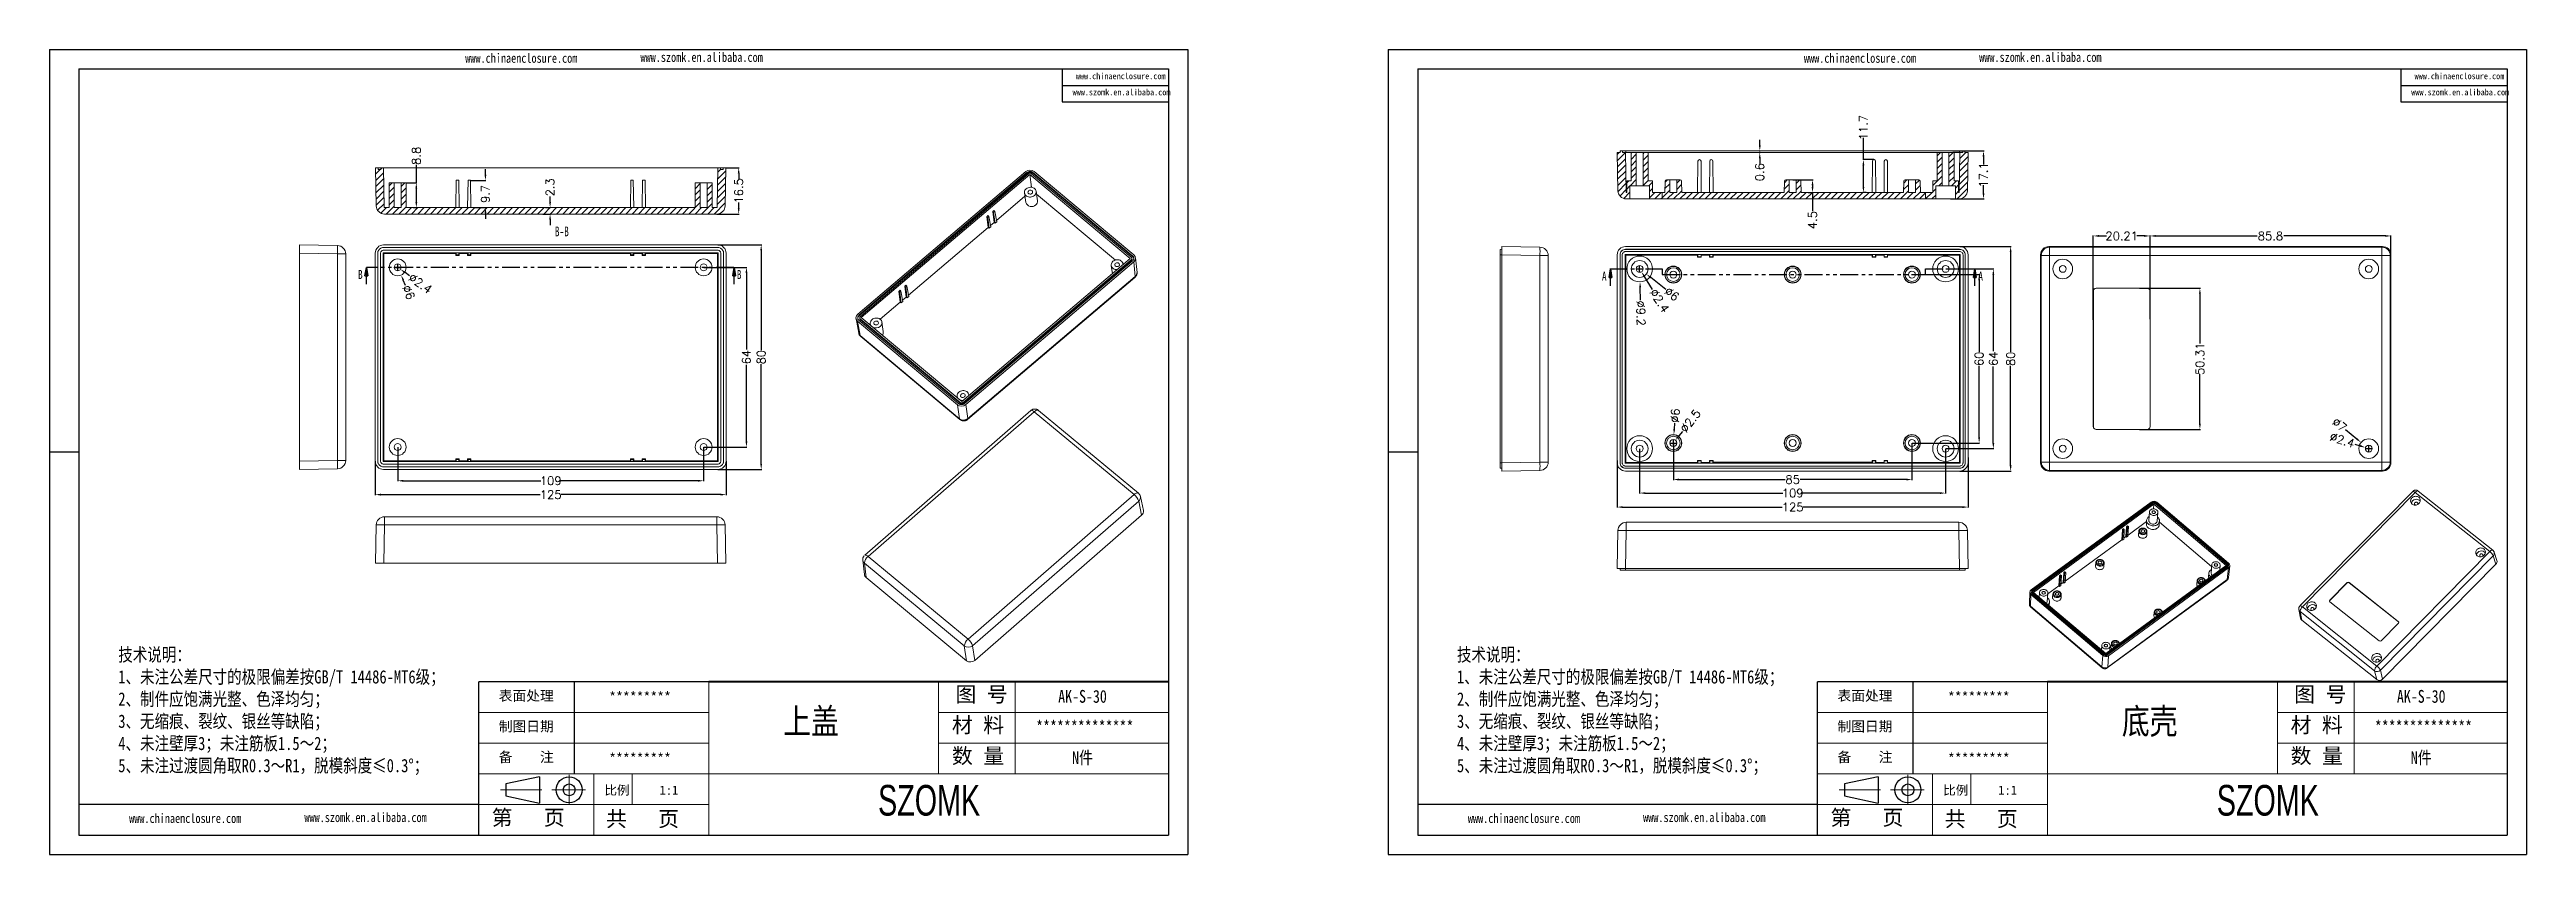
# Model space of a CAD drawing. Header units: inches. Extents: x 1464 to 2346, y 536 to 823.
import ezdxf

# ---------------------------------------------------------------- set-up
doc = ezdxf.new("R2010")
doc.units = ezdxf.units.IN
doc.linetypes.add('CENTER2', pattern=[28.575, 19.05, -3.175, 3.175, -3.175])
doc.linetypes.add('PHANTOM', pattern=[12.7, 6.35, -1.27, 1.27, -1.27, 1.27, -1.27])
doc.layers.add('文字', color=81, linetype='Continuous')
for name, color, linetype, lineweight in [('粗实线', 7, 'Continuous', 30), ('细实线', 3, 'Continuous', 9), ('细点划线', 2, 'CENTER2', 9)]:
    doc.layers.add(name, color=color, linetype=linetype, lineweight=lineweight)
doc.styles.add('SLDTEXTSTYLE0', font='TXT', dxfattribs={"width": 0.75})
doc.styles.add('SLDTEXTSTYLE3', font='TXT', dxfattribs={"width": 0.7})
doc.styles.get("Standard").update_dxf_attribs({"font": 'txt', "bigfont": 'gbcbig.shx'})
doc.styles.add('宋体', font='', dxfattribs={"width": 0.8, "height": 3.5})
doc.styles.add('长仿宋', font='', dxfattribs={"width": 0.7, "height": 4})
doc.styles.get('宋体').set_extended_font_data('SimSun')
doc.styles.get('长仿宋').set_extended_font_data('SimSun')
doc.dimstyles.new('3', dxfattribs={"dimtxt": 3, "dimasz": 2, "dimexe": 0.18, "dimexo": 0.0625, "dimgap": 0.2, "dimtad": 0, "dimzin": 12, "dimdsep": 46, "dimtxsty": 'Standard', "dimcen": 1, "dimclrd": 3, "dimclre": 3, "dimadec": 0, "dimazin": 0, "dimtfac": 1, "dimtofl": 0, "dimtmove": 0, "dimatfit": 3, "dimfxl": 0, "dimtolj": 1, "dimtzin": 0, "dimarcsym": 0})

msp = doc.modelspace()

# ---------------------------------------------------------------- texts
at = {"color": 0, "linetype": 'Continuous', "lineweight": 0, "insert": (1646.322, 759.625), "char_height": 3.5, "attachment_point": 2, "style": 'SLDTEXTSTYLE3'}
msp.add_mtext('B-B', dxfattribs=at)
at = {"color": 7, "linetype": 'Continuous', "char_height": 3.175, "attachment_point": 1, "style": 'SLDTEXTSTYLE0'}
for s, insert in [('B', (1573.749, 744.115)), ('B', (1708.685, 744.115)), ('A', (2016.882, 743.542)), ('A', (2150.969, 743.542))]:
    msp.add_mtext(s, dxfattribs=dict(at, insert=insert))
at = {"char_height": 3.59196, "width": 2041.49026, "attachment_point": 1}
for s, insert in [('{\\fSimHei|b0|i0|c134|p49;表面处理}', (1623.852, 594.287)), ('{\\fSimHei|b0|i0|c134|p49;*********}', (1663.194, 593.825)), ('{\\fSimHei|b0|i0|c134|p49;表面处理}', (2100.771, 594.287)), ('{\\fSimHei|b0|i0|c134|p49;*********}', (2140.113, 593.825)), ('{\\fSimHei|b0|i0|c134|p49;制图日期}', (1623.852, 583.365)), ('{\\fSimHei|b0|i0|c134|p49;制图日期}', (2100.771, 583.365)), ('{\\fSimHei|b0|i0|c134|p49;备    注}', (1623.852, 572.442)), ('{\\fSimHei|b0|i0|c134|p49;*********}', (1663.194, 571.981)), ('{\\fSimHei|b0|i0|c134|p49;备    注}', (2100.771, 572.442)), ('{\\fSimHei|b0|i0|c134|p49;*********}', (2140.113, 571.981))]:
    msp.add_mtext(s, dxfattribs=dict(at, insert=insert))
at = {"layer": '文字', "color": 0, "attachment_point": 1, "style": '宋体'}
for s, insert, char_height, width in [('www.chinaenclosure.com', (1611.906, 821.281), 3.33735, 58.63397), ('www.szomk.en.alibaba.com', (1674.328, 821.612), 3.33735, 58.63397), ('www.chinaenclosure.com', (2088.824, 821.281), 3.33735, 58.63397), ('www.szomk.en.alibaba.com', (2151.247, 821.612), 3.33735, 58.63397), ('www.chinaenclosure.com', (1829.44, 814.33), 2.2249, 39.08931), ('www.chinaenclosure.com', (2306.359, 814.33), 2.2249, 39.08931), ('www.szomk.en.alibaba.com', (1828.277, 808.569), 2.2249, 39.08931), ('www.szomk.en.alibaba.com', (2305.196, 808.569), 2.2249, 39.08931), ('{\\H1.111x;技术说明：\\P1、未注公差尺寸的极限偏差按GB/T 14486-MT6级；\\P2、制件应饱满光整、色泽均匀；\\P3、无缩痕、裂纹、银丝等缺陷；\\P4、未注壁厚3；未注筋板1.5～2；\\P5、未注过渡圆角取R0.3～R1，脱模斜度≤0.3%%D；}', (1488.299, 609.491), 4.26649, 155.40002), ('{\\H1.111x;技术说明：\\P1、未注公差尺寸的极限偏差按GB/T 14486-MT6级；\\P2、制件应饱满光整、色泽均匀；\\P3、无缩痕、裂纹、银丝等缺陷；\\P4、未注壁厚3；未注筋板1.5～2；\\P5、未注过渡圆角取R0.3～R1，脱模斜度≤0.3%%D；}', (1965.218, 609.491), 4.26649, 155.40002), ('{\\H1.111x;AK-S-30}', (1823.15, 594.534), 4.09583, 47.35244), ('{\\H1.111x;AK-S-30}', (2300.069, 594.534), 4.09583, 47.35244), ('上盖', (1725.159, 587.958), 9.1019, 116.36391), ('{\\H1.111x;**************}', (1815.271, 583.611), 4.09583, 47.35244), ('底壳', (2202.078, 587.958), 9.1019, 116.36391), ('{\\H1.111x;**************}', (2292.19, 583.611), 4.09583, 47.35244), ('{\\H1.111x;N件}', (1828.104, 572.689), 4.09583, 47.35244), ('{\\H1.111x;N件}', (2305.023, 572.689), 4.09583, 47.35244), ('www.chinaenclosure.com', (1492.179, 550.502), 3.33735, 58.63397), ('www.szomk.en.alibaba.com', (1554.602, 550.832), 3.33735, 58.63397), ('www.chinaenclosure.com', (1969.098, 550.502), 3.33735, 58.63397), ('www.szomk.en.alibaba.com', (2031.521, 550.832), 3.33735, 58.63397)]:
    msp.add_mtext(s, dxfattribs=dict(at, insert=insert, char_height=char_height, width=width))
at = {"layer": '粗实线', "char_height": 10.92222, "width": 122.48192, "attachment_point": 1, "style": '长仿宋'}
for insert in [(1758.984, 560.709), (2235.903, 560.709)]:
    msp.add_mtext('{\\fSTXinwei|b0|i0|c134|p2;SZOMK}', dxfattribs=dict(at, insert=insert))
at = {"layer": '细实线', "color": 7, "attachment_point": 1}
for s, insert, char_height, width in [('{\\fSimSun|b0|i0|c134|p54;图 号}', (1786.567, 595.729), 5.46111, 27.30556), ('{\\fSimSun|b0|i0|c134|p54;图 号}', (2263.486, 595.729), 5.46111, 27.30556), ('{\\fSimSun|b0|i0|c134|p54;材 料   }', (1785.273, 584.806), 5.46111, 27.30556), ('{\\fSimSun|b0|i0|c134|p54;材 料   }', (2262.192, 584.806), 5.46111, 27.30556), ('{\\fSimSun|b0|i0|c134|p54;数 量}', (1785.299, 573.83), 5.46111, 24.67399), ('{\\fSimSun|b0|i0|c134|p54;数 量}', (2262.218, 573.83), 5.46111, 24.67399), ('{\\fSimSun|b0|i0|c134|p54;比例}', (1661.51, 560.483), 3.27667, 14.38355), ('{\\fSimSun|b0|i0|c134|p54;1:1}', (1681.136, 560.483), 3.27667, 14.38355), ('{\\fSimSun|b0|i0|c134|p54;比例}', (2138.429, 560.483), 3.27667, 14.38355), ('{\\fSimSun|b0|i0|c134|p54;1:1}', (2158.055, 560.483), 3.27667, 14.38355), ('{\\fSimSun|b0|i0|c134|p54;第   页}', (1621.324, 551.82), 5.46111, 40.95834), ('{\\fSimSun|b0|i0|c134|p54; 共   页}', (1658.356, 551.356), 5.46111, 40.95834), ('{\\fSimSun|b0|i0|c134|p54;第   页}', (2098.243, 551.82), 5.46111, 40.95834), ('{\\fSimSun|b0|i0|c134|p54; 共   页}', (2135.274, 551.356), 5.46111, 40.95834)]:
    msp.add_mtext(s, dxfattribs=dict(at, insert=insert, char_height=char_height, width=width))

# ---------------------------------------------------------------- blocks, each defined once
blk = doc.blocks.new('_CLOSED')
at = {"color": 0, "linetype": 'ByBlock', "lineweight": -2}
for p, q in [((-1, 0.166667), (0, 0)), ((-1, 0.166667), (-1, -0.166667)), ((0, 0), (-1, -0.166667)), ((0, 0), (-1, 0))]:
    blk.add_line(p, q, dxfattribs=at)
blk = doc.blocks.new('*D59')
at = {"color": 3, "lineweight": -2, "transparency": 16777216}
for p, q in [((1704.81, 780.57), (1709.51, 780.57)), ((1709.33, 778.57), (1709.33, 776.52)), ((1709.33, 766.07), (1709.33, 768.12)), ((1701.57, 764.07), (1709.51, 764.07))]:
    blk.add_line(p, q, dxfattribs=at)
at = {"color": 3, "transparency": 16777216}
for points in [[(1709, 778.57), (1709.66, 778.57), (1709.33, 780.57)], [(1709, 766.07), (1709.66, 766.07), (1709.33, 764.07)]]:
    blk.add_solid(points, dxfattribs=at)
at = {"layer": 'Defpoints', "color": 0, "transparency": 16777216}
for p in [(1704.75, 780.57), (1709.33, 780.57), (1701.51, 764.07)]:
    blk.add_point(p, dxfattribs=at)
at = {"color": 0, "transparency": 16777216, "insert": (1709.33, 772.32), "char_height": 3, "attachment_point": 5, "rotation": 90}
blk.add_mtext('\\A1;16.5', dxfattribs=at)
blk = doc.blocks.new('*D62')
at = {"color": 3, "lineweight": -2, "transparency": 16777216}
for p, q in [((1579.85, 676.01), (1579.85, 663.94)), ((1704.85, 676.01), (1704.85, 663.94)), ((1581.85, 664.12), (1638.65, 664.12)), ((1702.85, 664.12), (1646.05, 664.12))]:
    blk.add_line(p, q, dxfattribs=at)
at = {"color": 3, "transparency": 16777216}
for points in [[(1581.85, 664.45), (1581.85, 663.78), (1579.85, 664.12)], [(1702.85, 664.45), (1702.85, 663.78), (1704.85, 664.12)]]:
    blk.add_solid(points, dxfattribs=at)
at = {"layer": 'Defpoints', "color": 0, "transparency": 16777216}
for p in [(1579.85, 676.07), (1704.85, 676.07), (1704.85, 664.12)]:
    blk.add_point(p, dxfattribs=at)
at = {"color": 0, "transparency": 16777216, "insert": (1642.35, 664.12), "char_height": 3, "attachment_point": 5}
blk.add_mtext('\\A1;125', dxfattribs=at)
blk = doc.blocks.new('*D63')
at = {"color": 3, "lineweight": -2, "transparency": 16777216}
for p, q in [((1587.85, 681.01), (1587.85, 668.88)), ((1696.85, 681.01), (1696.85, 668.88)), ((1589.85, 669.06), (1638.9, 669.06)), ((1694.85, 669.06), (1645.8, 669.06))]:
    blk.add_line(p, q, dxfattribs=at)
at = {"color": 3, "transparency": 16777216}
for points in [[(1589.85, 669.39), (1589.85, 668.72), (1587.85, 669.06)], [(1694.85, 669.39), (1694.85, 668.72), (1696.85, 669.06)]]:
    blk.add_solid(points, dxfattribs=at)
at = {"layer": 'Defpoints', "color": 0, "transparency": 16777216}
for p in [(1587.85, 681.08), (1696.85, 681.08), (1696.85, 669.06)]:
    blk.add_point(p, dxfattribs=at)
at = {"color": 0, "transparency": 16777216, "insert": (1642.35, 669.06), "char_height": 3, "attachment_point": 5}
blk.add_mtext('\\A1;109', dxfattribs=at)
blk = doc.blocks.new('*D64')
at = {"color": 3, "lineweight": -2, "transparency": 16777216}
for p, q in [((1701.91, 753.08), (1717.52, 753.08)), ((1717.34, 751.08), (1717.34, 715.53)), ((1717.34, 675.08), (1717.34, 710.63)), ((1701.91, 673.08), (1717.52, 673.08))]:
    blk.add_line(p, q, dxfattribs=at)
at = {"color": 3, "transparency": 16777216}
for points in [[(1717, 751.08), (1717.67, 751.08), (1717.34, 753.08)], [(1717, 675.08), (1717.67, 675.08), (1717.34, 673.08)]]:
    blk.add_solid(points, dxfattribs=at)
at = {"layer": 'Defpoints', "color": 0, "transparency": 16777216}
for p in [(1701.85, 753.08), (1701.85, 673.08), (1717.34, 673.08)]:
    blk.add_point(p, dxfattribs=at)
at = {"color": 0, "transparency": 16777216, "insert": (1717.34, 713.08), "char_height": 3, "attachment_point": 5, "rotation": 90}
blk.add_mtext('\\A1;80', dxfattribs=at)
blk = doc.blocks.new('*D65')
at = {"color": 3, "lineweight": -2, "transparency": 16777216}
for p, q in [((1696.91, 745.08), (1712.27, 745.08)), ((1712.09, 743.08), (1712.09, 715.78)), ((1712.09, 683.08), (1712.09, 710.38)), ((1696.91, 681.08), (1712.27, 681.08))]:
    blk.add_line(p, q, dxfattribs=at)
at = {"color": 3, "transparency": 16777216}
for points in [[(1711.75, 743.08), (1712.42, 743.08), (1712.09, 745.08)], [(1711.75, 683.08), (1712.42, 683.08), (1712.09, 681.08)]]:
    blk.add_solid(points, dxfattribs=at)
at = {"layer": 'Defpoints', "color": 0, "transparency": 16777216}
for p in [(1696.85, 745.08), (1712.09, 745.08), (1696.85, 681.08)]:
    blk.add_point(p, dxfattribs=at)
at = {"color": 0, "transparency": 16777216, "insert": (1712.09, 713.08), "char_height": 3, "attachment_point": 5, "rotation": 90}
blk.add_mtext('\\A1;64', dxfattribs=at)
blk = doc.blocks.new('*D66')
at = {"color": 3, "lineweight": -2, "transparency": 16777216}
for p, q in [((1586.85, 745.08), (1588.85, 745.08)), ((1587.85, 744.08), (1587.85, 746.08)), ((1590.65, 738.66), (1589.85, 740.49))]:
    blk.add_line(p, q, dxfattribs=at)
at = {"color": 3, "transparency": 16777216}
blk.add_solid([(1590.15, 740.63), (1589.54, 740.36), (1589.05, 742.33)], dxfattribs=at)
at = {"layer": 'Defpoints', "color": 0, "transparency": 16777216}
for p in [(1586.64, 747.82), (1589.05, 742.33)]:
    blk.add_point(p, dxfattribs=at)
at = {"color": 0, "transparency": 16777216, "insert": (1591.73, 736.19), "char_height": 3, "attachment_point": 5, "rotation": 293.61389}
blk.add_mtext('\\A1;∅6', dxfattribs=at)
blk = doc.blocks.new('*D67')
at = {"color": 3, "lineweight": -2, "transparency": 16777216}
for p, q in [((1586.85, 745.08), (1588.85, 745.08)), ((1587.85, 744.08), (1587.85, 746.08)), ((1592.09, 742.07), (1590.46, 743.22))]:
    blk.add_line(p, q, dxfattribs=at)
at = {"color": 3, "transparency": 16777216}
blk.add_solid([(1590.65, 743.5), (1590.26, 742.95), (1588.82, 744.38)], dxfattribs=at)
at = {"layer": 'Defpoints', "color": 0, "transparency": 16777216}
for p in [(1586.87, 745.77), (1588.82, 744.38)]:
    blk.add_point(p, dxfattribs=at)
at = {"color": 0, "transparency": 16777216, "insert": (1595.92, 739.35), "char_height": 3, "attachment_point": 5, "rotation": 324.65275}
blk.add_mtext('\\A1;∅2.4', dxfattribs=at)
blk = doc.blocks.new('*D68')
at = {"color": 3, "lineweight": -2, "transparency": 16777216}
for p, q in [((1642.14, 768.37), (1642.14, 770.37)), ((1639.56, 764.07), (1642.32, 764.07)), ((1640.54, 766.37), (1642.32, 766.37)), ((1642.14, 762.07), (1642.14, 760.07))]:
    blk.add_line(p, q, dxfattribs=at)
at = {"color": 3, "transparency": 16777216}
for points in [[(1641.81, 768.37), (1642.47, 768.37), (1642.14, 766.37)], [(1641.81, 762.07), (1642.47, 762.07), (1642.14, 764.07)]]:
    blk.add_solid(points, dxfattribs=at)
at = {"layer": 'Defpoints', "color": 0, "transparency": 16777216}
for p in [(1639.5, 764.07), (1640.48, 766.37), (1642.14, 766.37)]:
    blk.add_point(p, dxfattribs=at)
at = {"color": 0, "transparency": 16777216, "insert": (1642.14, 773.57), "char_height": 3, "attachment_point": 5, "rotation": 90}
blk.add_mtext('\\A1;2.3', dxfattribs=at)
blk = doc.blocks.new('*D69')
at = {"color": 3, "lineweight": -2, "transparency": 16777216}
for p, q in [((1619.11, 778.07), (1619.11, 780.07)), ((1613.84, 776.07), (1619.29, 776.07)), ((1614.87, 766.37), (1619.29, 766.37)), ((1619.11, 764.37), (1619.11, 762.37))]:
    blk.add_line(p, q, dxfattribs=at)
at = {"color": 3, "transparency": 16777216}
for points in [[(1618.78, 778.07), (1619.45, 778.07), (1619.11, 776.07)], [(1618.78, 764.37), (1619.45, 764.37), (1619.11, 766.37)]]:
    blk.add_solid(points, dxfattribs=at)
at = {"layer": 'Defpoints', "color": 0, "transparency": 16777216}
for p in [(1613.78, 776.07), (1619.11, 776.07), (1614.81, 766.37)]:
    blk.add_point(p, dxfattribs=at)
at = {"color": 0, "transparency": 16777216, "insert": (1619.11, 771.22), "char_height": 3, "attachment_point": 5, "rotation": 90}
blk.add_mtext('\\A1;9.7', dxfattribs=at)
blk = doc.blocks.new('*D70')
at = {"color": 3, "lineweight": -2, "transparency": 16777216}
for p, q in [((1594.49, 775.17), (1594.49, 781.61)), ((1590.91, 775.17), (1594.67, 775.17)), ((1594.49, 768.37), (1594.49, 773.17)), ((1593.4, 766.37), (1594.67, 766.37))]:
    blk.add_line(p, q, dxfattribs=at)
at = {"color": 3, "transparency": 16777216}
for points in [[(1594.15, 773.17), (1594.82, 773.17), (1594.49, 775.17)], [(1594.15, 768.37), (1594.82, 768.37), (1594.49, 766.37)]]:
    blk.add_solid(points, dxfattribs=at)
at = {"layer": 'Defpoints', "color": 0, "transparency": 16777216}
for p in [(1590.85, 775.17), (1593.34, 766.37), (1594.49, 766.37)]:
    blk.add_point(p, dxfattribs=at)
at = {"color": 0, "transparency": 16777216, "insert": (1594.49, 784.81), "char_height": 3, "attachment_point": 5, "rotation": 90}
blk.add_mtext('\\A1;8.8', dxfattribs=at)
blk = doc.blocks.new('*D71')
at = {"color": 3, "lineweight": -2, "transparency": 16777216}
for p, q in [((2022.3, 676.25), (2022.3, 659.5)), ((2147.3, 677.34), (2147.3, 659.5)), ((2024.3, 659.68), (2081.1, 659.68)), ((2145.3, 659.68), (2088.5, 659.68))]:
    blk.add_line(p, q, dxfattribs=at)
at = {"color": 3, "transparency": 16777216}
for points in [[(2024.3, 660.01), (2024.3, 659.34), (2022.3, 659.68)], [(2145.3, 660.01), (2145.3, 659.34), (2147.3, 659.68)]]:
    blk.add_solid(points, dxfattribs=at)
at = {"layer": 'Defpoints', "color": 0, "transparency": 16777216}
for p in [(2022.3, 676.31), (2147.3, 677.4), (2147.3, 659.68)]:
    blk.add_point(p, dxfattribs=at)
at = {"color": 0, "transparency": 16777216, "insert": (2084.8, 659.68), "char_height": 3, "attachment_point": 5}
blk.add_mtext('\\A1;125', dxfattribs=at)
blk = doc.blocks.new('*D72')
at = {"color": 3, "lineweight": -2, "transparency": 16777216}
for p, q in [((2030.3, 680.44), (2030.3, 664.49)), ((2139.3, 680.44), (2139.3, 664.49)), ((2032.3, 664.67), (2081.35, 664.67)), ((2137.3, 664.67), (2088.25, 664.67))]:
    blk.add_line(p, q, dxfattribs=at)
at = {"color": 3, "transparency": 16777216}
for points in [[(2032.3, 665), (2032.3, 664.34), (2030.3, 664.67)], [(2137.3, 665), (2137.3, 664.34), (2139.3, 664.67)]]:
    blk.add_solid(points, dxfattribs=at)
at = {"layer": 'Defpoints', "color": 0, "transparency": 16777216}
for p in [(2030.3, 680.5), (2139.3, 680.5), (2139.3, 664.67)]:
    blk.add_point(p, dxfattribs=at)
at = {"color": 0, "transparency": 16777216, "insert": (2084.8, 664.67), "char_height": 3, "attachment_point": 5}
blk.add_mtext('\\A1;109', dxfattribs=at)
blk = doc.blocks.new('*D73')
at = {"color": 3, "lineweight": -2, "transparency": 16777216}
for p, q in [((2042.3, 682.44), (2042.3, 669.31)), ((2127.3, 682.44), (2127.3, 669.31)), ((2044.3, 669.49), (2082.1, 669.49)), ((2125.3, 669.49), (2087.5, 669.49))]:
    blk.add_line(p, q, dxfattribs=at)
at = {"color": 3, "transparency": 16777216}
for points in [[(2044.3, 669.82), (2044.3, 669.16), (2042.3, 669.49)], [(2125.3, 669.82), (2125.3, 669.16), (2127.3, 669.49)]]:
    blk.add_solid(points, dxfattribs=at)
at = {"layer": 'Defpoints', "color": 0, "transparency": 16777216}
for p in [(2042.3, 682.5), (2127.3, 682.5), (2127.3, 669.49)]:
    blk.add_point(p, dxfattribs=at)
at = {"color": 0, "transparency": 16777216, "insert": (2084.8, 669.49), "char_height": 3, "attachment_point": 5}
blk.add_mtext('\\A1;85', dxfattribs=at)
blk = doc.blocks.new('*D74')
at = {"color": 3, "lineweight": -2, "transparency": 16777216}
for p, q in [((2144.36, 752.5), (2162.64, 752.5)), ((2162.46, 750.5), (2162.46, 714.95)), ((2162.46, 674.5), (2162.46, 710.05)), ((2144.36, 672.5), (2162.64, 672.5))]:
    blk.add_line(p, q, dxfattribs=at)
at = {"color": 3, "transparency": 16777216}
for points in [[(2162.13, 750.5), (2162.8, 750.5), (2162.46, 752.5)], [(2162.13, 674.5), (2162.8, 674.5), (2162.46, 672.5)]]:
    blk.add_solid(points, dxfattribs=at)
at = {"layer": 'Defpoints', "color": 0, "transparency": 16777216}
for p in [(2144.3, 752.5), (2162.46, 752.5), (2144.3, 672.5)]:
    blk.add_point(p, dxfattribs=at)
at = {"color": 0, "transparency": 16777216, "insert": (2162.46, 712.5), "char_height": 3, "attachment_point": 5, "rotation": 90}
blk.add_mtext('\\A1;80', dxfattribs=at)
blk = doc.blocks.new('*D76')
at = {"color": 3, "lineweight": -2, "transparency": 16777216}
for p, q in [((2139.36, 744.5), (2156.47, 744.5)), ((2156.29, 742.5), (2156.29, 715.2)), ((2156.29, 682.5), (2156.29, 709.8)), ((2139.36, 680.5), (2156.47, 680.5))]:
    blk.add_line(p, q, dxfattribs=at)
at = {"color": 3, "transparency": 16777216}
for points in [[(2155.96, 742.5), (2156.63, 742.5), (2156.29, 744.5)], [(2155.96, 682.5), (2156.63, 682.5), (2156.29, 680.5)]]:
    blk.add_solid(points, dxfattribs=at)
at = {"layer": 'Defpoints', "color": 0, "transparency": 16777216}
for p in [(2139.3, 744.5), (2139.3, 680.5), (2156.29, 680.5)]:
    blk.add_point(p, dxfattribs=at)
at = {"color": 0, "transparency": 16777216, "insert": (2156.29, 712.5), "char_height": 3, "attachment_point": 5, "rotation": 90}
blk.add_mtext('\\A1;64', dxfattribs=at)
blk = doc.blocks.new('*D77')
at = {"color": 3, "lineweight": -2, "transparency": 16777216}
for p, q in [((2127.36, 742.5), (2151.42, 742.5)), ((2151.24, 740.5), (2151.24, 714.95)), ((2151.24, 684.5), (2151.24, 710.05)), ((2127.36, 682.5), (2151.42, 682.5))]:
    blk.add_line(p, q, dxfattribs=at)
at = {"color": 3, "transparency": 16777216}
for points in [[(2150.91, 740.5), (2151.57, 740.5), (2151.24, 742.5)], [(2150.91, 684.5), (2151.57, 684.5), (2151.24, 682.5)]]:
    blk.add_solid(points, dxfattribs=at)
at = {"layer": 'Defpoints', "color": 0, "transparency": 16777216}
for p in [(2127.3, 742.5), (2127.3, 682.5), (2151.24, 682.5)]:
    blk.add_point(p, dxfattribs=at)
at = {"color": 0, "transparency": 16777216, "insert": (2151.24, 712.5), "char_height": 3, "attachment_point": 5, "rotation": 90}
blk.add_mtext('\\A1;60', dxfattribs=at)
blk = doc.blocks.new('*D78')
at = {"color": 3, "lineweight": -2, "transparency": 16777216}
for p, q in [((2041.3, 682.5), (2043.3, 682.5)), ((2042.3, 681.5), (2042.3, 683.5)), ((2045.52, 686.65), (2044.29, 685.07))]:
    blk.add_line(p, q, dxfattribs=at)
at = {"color": 3, "transparency": 16777216}
blk.add_solid([(2044.03, 685.28), (2044.55, 684.87), (2043.07, 683.49)], dxfattribs=at)
at = {"layer": 'Defpoints', "color": 0, "transparency": 16777216}
for p in [(2041.54, 681.51), (2043.07, 683.49)]:
    blk.add_point(p, dxfattribs=at)
at = {"color": 0, "transparency": 16777216, "insert": (2048.39, 690.37), "char_height": 3, "attachment_point": 5, "rotation": 52.24404}
blk.add_mtext('\\A1;∅2.5', dxfattribs=at)
blk = doc.blocks.new('*D79')
at = {"color": 3, "lineweight": -2, "transparency": 16777216}
for p, q in [((2042.75, 689.55), (2042.62, 687.49)), ((2041.3, 682.5), (2043.3, 682.5)), ((2042.3, 681.5), (2042.3, 683.5))]:
    blk.add_line(p, q, dxfattribs=at)
at = {"color": 3, "transparency": 16777216}
blk.add_solid([(2042.29, 687.51), (2042.95, 687.47), (2042.49, 685.5)], dxfattribs=at)
at = {"layer": 'Defpoints', "color": 0, "transparency": 16777216}
for p in [(2042.11, 679.51), (2042.49, 685.5)]:
    blk.add_point(p, dxfattribs=at)
at = {"color": 0, "transparency": 16777216, "insert": (2042.92, 692.25), "char_height": 3, "attachment_point": 5, "rotation": 86.33735}
blk.add_mtext('\\A1;∅6', dxfattribs=at)
blk = doc.blocks.new('*D80')
at = {"color": 3, "lineweight": -2, "transparency": 16777216}
for p, q in [((2029.3, 744.5), (2031.3, 744.5)), ((2030.3, 743.5), (2030.3, 745.5)), ((2034.88, 737.23), (2032.01, 741.79))]:
    blk.add_line(p, q, dxfattribs=at)
at = {"color": 3, "transparency": 16777216}
blk.add_solid([(2032.29, 741.97), (2031.72, 741.62), (2030.94, 743.49)], dxfattribs=at)
at = {"layer": 'Defpoints', "color": 0, "transparency": 16777216}
for p in [(2029.66, 745.52), (2030.94, 743.49)]:
    blk.add_point(p, dxfattribs=at)
at = {"color": 0, "transparency": 16777216, "insert": (2037.38, 733.25), "char_height": 3, "attachment_point": 5, "rotation": 302.19112}
blk.add_mtext('\\A1;∅2.4', dxfattribs=at)
blk = doc.blocks.new('*D81')
at = {"color": 3, "lineweight": -2, "transparency": 16777216}
for p, q in [((2029.3, 744.5), (2031.3, 744.5)), ((2030.3, 743.5), (2030.3, 745.5)), ((2039.65, 737.24), (2034.25, 741.43))]:
    blk.add_line(p, q, dxfattribs=at)
at = {"color": 3, "transparency": 16777216}
blk.add_solid([(2034.45, 741.7), (2034.05, 741.17), (2032.67, 742.66)], dxfattribs=at)
at = {"layer": 'Defpoints', "color": 0, "transparency": 16777216}
for p in [(2027.93, 746.34), (2032.67, 742.66)]:
    blk.add_point(p, dxfattribs=at)
at = {"color": 0, "transparency": 16777216, "insert": (2041.78, 735.59), "char_height": 3, "attachment_point": 5, "rotation": 322.17033}
blk.add_mtext('\\A1;∅6', dxfattribs=at)
blk = doc.blocks.new('*D82')
at = {"color": 3, "lineweight": -2, "transparency": 16777216}
for p, q in [((2029.3, 744.5), (2031.3, 744.5)), ((2030.3, 743.5), (2030.3, 745.5)), ((2030.61, 733.44), (2030.48, 737.9))]:
    blk.add_line(p, q, dxfattribs=at)
at = {"color": 3, "transparency": 16777216}
blk.add_solid([(2030.82, 737.91), (2030.15, 737.89), (2030.43, 739.9)], dxfattribs=at)
at = {"layer": 'Defpoints', "color": 0, "transparency": 16777216}
for p in [(2030.17, 749.1), (2030.43, 739.9)]:
    blk.add_point(p, dxfattribs=at)
at = {"color": 0, "transparency": 16777216, "insert": (2030.74, 728.74), "char_height": 3, "attachment_point": 5, "rotation": 271.5859}
blk.add_mtext('\\A1;∅9.2', dxfattribs=at)
blk = doc.blocks.new('*D83')
at = {"color": 3, "lineweight": -2, "transparency": 16777216}
for p, q in [((2141.81, 786.54), (2152.98, 786.54)), ((2152.8, 784.54), (2152.8, 781.69)), ((2141.03, 769.44), (2152.98, 769.44)), ((2152.8, 771.44), (2152.8, 774.29))]:
    blk.add_line(p, q, dxfattribs=at)
at = {"color": 3, "transparency": 16777216}
for points in [[(2152.47, 784.54), (2153.13, 784.54), (2152.8, 786.54)], [(2152.47, 771.44), (2153.13, 771.44), (2152.8, 769.44)]]:
    blk.add_solid(points, dxfattribs=at)
at = {"layer": 'Defpoints', "color": 0, "transparency": 16777216}
for p in [(2141.74, 786.54), (2152.8, 786.54), (2140.97, 769.44)]:
    blk.add_point(p, dxfattribs=at)
at = {"color": 0, "transparency": 16777216, "insert": (2152.8, 777.99), "char_height": 3, "attachment_point": 5, "rotation": 90}
blk.add_mtext('\\A1;17.1', dxfattribs=at)
blk = doc.blocks.new('*D84')
at = {"color": 3, "lineweight": -2, "transparency": 16777216}
for p, q in [((2110.01, 783.44), (2110.01, 791.17)), ((2113.74, 783.44), (2109.83, 783.44)), ((2110.01, 773.74), (2110.01, 781.44)), ((2110.96, 771.74), (2109.83, 771.74))]:
    blk.add_line(p, q, dxfattribs=at)
at = {"color": 3, "transparency": 16777216}
for points in [[(2109.68, 781.44), (2110.34, 781.44), (2110.01, 783.44)], [(2109.68, 773.74), (2110.34, 773.74), (2110.01, 771.74)]]:
    blk.add_solid(points, dxfattribs=at)
at = {"layer": 'Defpoints', "color": 0, "transparency": 16777216}
for p in [(2113.8, 783.44), (2110.01, 771.74), (2111.02, 771.74)]:
    blk.add_point(p, dxfattribs=at)
at = {"color": 0, "transparency": 16777216, "insert": (2110.01, 794.87), "char_height": 3, "attachment_point": 5, "rotation": 90}
blk.add_mtext('\\A1;11.7', dxfattribs=at)
blk = doc.blocks.new('*D85')
at = {"color": 3, "lineweight": -2, "transparency": 16777216}
for p, q in [((2084.86, 776.24), (2092.07, 776.24)), ((2090.3, 771.74), (2092.07, 771.74)), ((2091.89, 774.24), (2091.89, 773.74)), ((2091.89, 771.74), (2091.89, 765.09))]:
    blk.add_line(p, q, dxfattribs=at)
at = {"color": 3, "transparency": 16777216}
for points in [[(2091.55, 774.24), (2092.22, 774.24), (2091.89, 776.24)], [(2091.55, 773.74), (2092.22, 773.74), (2091.89, 771.74)]]:
    blk.add_solid(points, dxfattribs=at)
at = {"layer": 'Defpoints', "color": 0, "transparency": 16777216}
for p in [(2084.8, 776.24), (2090.24, 771.74), (2091.89, 771.74)]:
    blk.add_point(p, dxfattribs=at)
at = {"color": 0, "transparency": 16777216, "insert": (2091.89, 761.89), "char_height": 3, "attachment_point": 5, "rotation": 90}
blk.add_mtext('\\A1;4.5', dxfattribs=at)
blk = doc.blocks.new('*D87')
at = {"color": 3, "lineweight": -2, "transparency": 16777216}
for p, q in [((2072.89, 786.54), (2073.28, 786.54)), ((2072.89, 785.94), (2073.28, 785.94)), ((2073.1, 788.54), (2073.1, 790.54)), ((2073.1, 783.94), (2073.1, 781.94))]:
    blk.add_line(p, q, dxfattribs=at)
at = {"color": 3, "transparency": 16777216}
for points in [[(2072.77, 788.54), (2073.43, 788.54), (2073.1, 786.54)], [(2072.77, 783.94), (2073.43, 783.94), (2073.1, 785.94)]]:
    blk.add_solid(points, dxfattribs=at)
at = {"layer": 'Defpoints', "color": 0, "transparency": 16777216}
for p in [(2072.83, 786.54), (2072.83, 785.94), (2073.1, 785.94)]:
    blk.add_point(p, dxfattribs=at)
at = {"color": 0, "transparency": 16777216, "insert": (2073.1, 778.99), "char_height": 3, "attachment_point": 5, "rotation": 90}
blk.add_mtext('\\A1;0.6', dxfattribs=at)
blk = doc.blocks.new('*D88')
at = {"color": 3, "lineweight": -2, "transparency": 16777216}
for p, q in [((2208.39, 737.65), (2230.06, 737.65)), ((2229.88, 735.65), (2229.88, 717.95)), ((2229.88, 689.34), (2229.88, 707.05)), ((2208.39, 687.34), (2230.06, 687.34))]:
    blk.add_line(p, q, dxfattribs=at)
at = {"color": 3, "transparency": 16777216}
for points in [[(2229.55, 735.65), (2230.21, 735.65), (2229.88, 737.65)], [(2229.55, 689.34), (2230.21, 689.34), (2229.88, 687.34)]]:
    blk.add_solid(points, dxfattribs=at)
at = {"layer": 'Defpoints', "color": 0, "transparency": 16777216}
for p in [(2208.33, 737.65), (2208.33, 687.34), (2229.88, 687.34)]:
    blk.add_point(p, dxfattribs=at)
at = {"color": 0, "transparency": 16777216, "insert": (2229.88, 712.5), "char_height": 3, "attachment_point": 5, "rotation": 90}
blk.add_mtext('\\A1;50.31', dxfattribs=at)
blk = doc.blocks.new('*D89')
at = {"color": 3, "lineweight": -2, "transparency": 16777216}
for p, q in [((2212.13, 726.58), (2212.13, 756.44)), ((2214.13, 756.26), (2250.33, 756.26)), ((2295.93, 756.26), (2259.73, 756.26)), ((2297.93, 730.48), (2297.93, 756.44))]:
    blk.add_line(p, q, dxfattribs=at)
at = {"color": 3, "transparency": 16777216}
for points in [[(2214.13, 756.59), (2214.13, 755.92), (2212.13, 756.26)], [(2295.93, 756.59), (2295.93, 755.92), (2297.93, 756.26)]]:
    blk.add_solid(points, dxfattribs=at)
at = {"layer": 'Defpoints', "color": 0, "transparency": 16777216}
for p in [(2297.93, 756.26), (2212.13, 726.52), (2297.93, 730.42)]:
    blk.add_point(p, dxfattribs=at)
at = {"color": 0, "transparency": 16777216, "insert": (2255.03, 756.26), "char_height": 3, "attachment_point": 5}
blk.add_mtext('\\A1;85.8', dxfattribs=at)
blk = doc.blocks.new('*D90')
at = {"color": 3, "lineweight": -2, "transparency": 16777216}
for p, q in [((2191.92, 726.37), (2191.92, 756.44)), ((2193.92, 756.26), (2196.57, 756.26)), ((2210.13, 756.26), (2207.47, 756.26)), ((2212.13, 726.67), (2212.13, 756.44))]:
    blk.add_line(p, q, dxfattribs=at)
at = {"color": 3, "transparency": 16777216}
for points in [[(2193.92, 756.59), (2193.92, 755.92), (2191.92, 756.26)], [(2210.13, 756.59), (2210.13, 755.92), (2212.13, 756.26)]]:
    blk.add_solid(points, dxfattribs=at)
at = {"layer": 'Defpoints', "color": 0, "transparency": 16777216}
for p in [(2212.13, 756.26), (2191.92, 726.31), (2212.13, 726.61)]:
    blk.add_point(p, dxfattribs=at)
at = {"color": 0, "transparency": 16777216, "insert": (2202.02, 756.26), "char_height": 3, "attachment_point": 5}
blk.add_mtext('\\A1;20.21', dxfattribs=at)
blk = doc.blocks.new('*D91')
at = {"color": 3, "lineweight": -2, "transparency": 16777216}
for p, q in [((2281.71, 687.28), (2285.76, 683.98)), ((2289.03, 680.5), (2291.03, 680.5)), ((2290.03, 679.5), (2290.03, 681.5))]:
    blk.add_line(p, q, dxfattribs=at)
at = {"color": 3, "transparency": 16777216}
blk.add_solid([(2285.98, 684.24), (2285.55, 683.72), (2287.31, 682.71)], dxfattribs=at)
at = {"layer": 'Defpoints', "color": 0, "transparency": 16777216}
for p in [(2287.31, 682.71), (2292.74, 678.29)]:
    blk.add_point(p, dxfattribs=at)
at = {"color": 0, "transparency": 16777216, "insert": (2279.62, 688.99), "char_height": 3, "attachment_point": 5, "rotation": 320.80812}
blk.add_mtext('\\A1;∅7', dxfattribs=at)
blk = doc.blocks.new('*D92')
at = {"color": 3, "lineweight": -2, "transparency": 16777216}
for p, q in [((2285.08, 682.1), (2286.98, 681.49)), ((2289.03, 680.5), (2291.03, 680.5)), ((2290.03, 679.5), (2290.03, 681.5))]:
    blk.add_line(p, q, dxfattribs=at)
at = {"color": 3, "transparency": 16777216}
blk.add_solid([(2287.09, 681.81), (2286.88, 681.17), (2288.89, 680.87)], dxfattribs=at)
at = {"layer": 'Defpoints', "color": 0, "transparency": 16777216}
for p in [(2288.89, 680.87), (2291.17, 680.13)]:
    blk.add_point(p, dxfattribs=at)
at = {"color": 0, "transparency": 16777216, "insert": (2280.61, 683.55), "char_height": 3, "attachment_point": 5, "rotation": 342.03936}
blk.add_mtext('\\A1;∅2.4', dxfattribs=at)

# ---------------------------------------------------------------- dimensions: what is measured, and where the dimension line sits
for base, p1, p2, picture, middle in [((2110.009, 771.736), (2113.801, 783.436), (2111.019, 771.736), '*D84', (2110.009, 794.873)), ((1594.486, 766.373), (1590.845, 775.173), (1593.335, 766.373), '*D70', (1594.486, 784.814)), ((2091.887, 771.736), (2084.801, 776.236), (2090.237, 771.736), '*D85', (2091.887, 761.894)), ((1717.337, 673.075), (1701.846, 753.075), (1701.846, 673.075), '*D64', (1717.337, 713.075))]:
    dim = msp.add_linear_dim(base=base, p1=p1, p2=p2, angle=90, dimstyle='3')
    dim.commit()
    dim.dimension.update_dxf_attribs({"geometry": picture, "text_midpoint": middle, "dimtype": 160})
dim = msp.add_linear_dim(base=(2073.099, 785.936), p1=(2072.832, 786.536), p2=(2072.832, 785.936), angle=90, text='0<>', dimstyle='3')
dim.commit()
dim.dimension.update_dxf_attribs({"geometry": '*D87', "text_midpoint": (2073.099, 778.986)})
for base, p1, p2, picture, middle in [((2152.799, 786.536), (2140.969, 769.436), (2141.744, 786.536), '*D83', (2152.799, 777.986)), ((1619.113, 776.073), (1614.812, 766.373), (1613.776, 776.073), '*D69', (1619.113, 771.223)), ((1709.329, 780.573), (1701.509, 764.073), (1704.745, 780.573), '*D59', (1709.329, 772.323)), ((1642.14, 766.373), (1639.501, 764.073), (1640.48, 766.373), '*D68', (1642.14, 773.573)), ((2162.465, 752.501), (2144.301, 672.501), (2144.301, 752.501), '*D74', (2162.465, 712.501)), ((1712.088, 745.075), (1696.845, 681.075), (1696.845, 745.075), '*D65', (1712.088, 713.075)), ((2151.238, 682.501), (2127.301, 742.501), (2127.301, 682.501), '*D77', (2151.238, 712.501)), ((2156.295, 680.501), (2139.301, 744.501), (2139.301, 680.501), '*D76', (2156.295, 712.501)), ((2229.88, 687.343), (2208.326, 737.651), (2208.326, 687.343), '*D88', (2229.88, 712.497))]:
    dim = msp.add_linear_dim(base=base, p1=p1, p2=p2, angle=90, dimstyle='3')
    dim.commit()
    dim.dimension.update_dxf_attribs({"geometry": picture, "text_midpoint": middle})
for base, p1, p2, picture, middle in [((2212.128, 756.258), (2191.919, 726.31), (2212.128, 726.606), '*D90', (2202.023, 756.258)), ((2297.928, 756.258), (2212.128, 726.515), (2297.928, 730.42), '*D89', (2255.028, 756.258)), ((1696.845, 669.055), (1587.845, 681.075), (1696.845, 681.075), '*D63', (1642.345, 669.055)), ((2139.301, 664.67), (2030.301, 680.501), (2139.301, 680.501), '*D72', (2084.801, 664.67)), ((2127.301, 669.49), (2042.301, 682.501), (2127.301, 682.501), '*D73', (2084.801, 669.49)), ((1704.845, 664.117), (1579.845, 676.075), (1704.845, 676.075), '*D62', (1642.345, 664.117))]:
    dim = msp.add_linear_dim(base=base, p1=p1, p2=p2, dimstyle='3')
    dim.commit()
    dim.dimension.update_dxf_attribs({"geometry": picture, "text_midpoint": middle})
for p1, p2, picture, middle in [((1586.644, 747.824), (1589.047, 742.326), '*D66', (1591.731, 736.187)), ((1586.867, 745.769), (1588.824, 744.381), '*D67', (1595.92, 739.348)), ((2041.536, 681.513), (2043.066, 683.49), '*D78', (2048.393, 690.368)), ((2291.169, 680.131), (2288.886, 680.872), '*D92', (2280.61, 683.554))]:
    dim = msp.add_diameter_dim_2p(p1=p1, p2=p2, dimstyle='3')
    dim.commit()
    dim.dimension.update_dxf_attribs({"geometry": picture, "text_midpoint": middle})
for p1, p2, picture, middle in [((2027.931, 746.341), (2032.67, 742.662), '*D81', (2041.782, 735.586)), ((2030.174, 749.1), (2030.428, 739.903), '*D82', (2030.737, 728.74)), ((2029.662, 745.517), (2030.94, 743.486), '*D80', (2037.383, 733.252)), ((2042.109, 679.508), (2042.493, 685.495), '*D79', (2042.925, 692.248)), ((2292.74, 678.29), (2287.315, 682.713), '*D91', (2279.617, 688.99))]:
    dim = msp.add_diameter_dim_2p(p1=p1, p2=p2, dimstyle='3')
    dim.commit()
    dim.dimension.update_dxf_attribs({"geometry": picture, "text_midpoint": middle, "dimtype": 163})
dim = msp.add_linear_dim(base=(2147.301, 659.676), p1=(2022.301, 676.309), p2=(2147.301, 677.402), dimstyle='3')
dim.commit()
dim.dimension.update_dxf_attribs({"geometry": '*D71', "text_midpoint": (2084.801, 659.676), "dimtype": 160})

# ---------------------------------------------------------------- hatches: boundary and pattern name
at = {"linetype": 'Continuous', "lineweight": 0}
h = msp.add_hatch(dxfattribs=at)
h.set_pattern_fill('ANSI31', color=4, scale=0.5, style=0)
edge = h.paths.add_edge_path(flags=0)
edge.add_line((2022.401, 785.936), (2022.638, 772.383))
edge.add_arc((2025.637, 772.436), 3, 181, 270)
edge.add_line((2025.637, 769.436), (2026.801, 769.436))
edge.add_line((2026.801, 769.436), (2026.801, 774.136))
edge.add_line((2026.801, 774.136), (2029.101, 774.136))
edge.add_line((2029.101, 774.136), (2029.101, 785.936))
edge.add_line((2029.101, 785.936), (2027.301, 785.936))
edge.add_line((2027.301, 785.936), (2027.301, 775.936))
edge.add_line((2027.301, 775.936), (2025.701, 775.936))
edge.add_line((2025.701, 775.936), (2025.701, 771.736))
edge.add_line((2025.701, 771.736), (2025.449, 771.736))
edge.add_line((2025.449, 771.736), (2025.201, 785.936))
edge.add_line((2025.201, 785.936), (2024.201, 785.936))
edge.add_line((2024.201, 785.936), (2024.191, 786.536))
edge.add_line((2024.191, 786.536), (2023.412, 786.536))
edge.add_line((2023.412, 786.536), (2023.401, 785.936))
edge.add_line((2023.401, 785.936), (2022.401, 785.936))
h = msp.add_hatch(dxfattribs=at)
h.set_pattern_fill('ANSI31', color=4, scale=0.5, style=0)
h.paths.add_polyline_path([(2033.801, 774.136), (2033.801, 769.436), (2038.282, 769.436), (2038.282, 771.736), (2034.901, 771.736), (2034.901, 775.936), (2033.301, 775.936), (2033.301, 785.936), (2031.501, 785.936), (2031.501, 774.136)], flags=0)
h = msp.add_hatch(dxfattribs=at)
h.set_pattern_fill('ANSI31', color=4, scale=0.5, style=0)
h.paths.add_polyline_path([(2132.078, 771.736), (2132.078, 769.436), (2135.801, 769.436), (2135.801, 774.136), (2138.101, 774.136), (2138.101, 785.936), (2136.301, 785.936), (2136.301, 775.936), (2134.701, 775.936), (2134.701, 771.736)], flags=0)
h = msp.add_hatch(dxfattribs=at)
h.set_pattern_fill('ANSI31', color=4, scale=0.5, style=0)
edge = h.paths.add_edge_path(flags=0)
edge.add_line((2142.801, 769.436), (2143.965, 769.436))
edge.add_arc((2143.965, 772.436), 3, 270, 359)
edge.add_line((2146.964, 772.383), (2147.201, 785.936))
edge.add_line((2147.201, 785.936), (2146.201, 785.936))
edge.add_line((2146.201, 785.936), (2146.19, 786.536))
edge.add_line((2146.19, 786.536), (2145.411, 786.536))
edge.add_line((2145.411, 786.536), (2145.401, 785.936))
edge.add_line((2145.401, 785.936), (2144.401, 785.936))
edge.add_line((2144.401, 785.936), (2144.153, 771.736))
edge.add_line((2144.153, 771.736), (2143.901, 771.736))
edge.add_line((2143.901, 771.736), (2143.901, 775.936))
edge.add_line((2143.901, 775.936), (2142.301, 775.936))
edge.add_line((2142.301, 775.936), (2142.301, 785.936))
edge.add_line((2142.301, 785.936), (2140.501, 785.936))
edge.add_line((2140.501, 785.936), (2140.501, 774.136))
edge.add_line((2140.501, 774.136), (2142.801, 774.136))
edge.add_line((2142.801, 774.136), (2142.801, 769.436))
h = msp.add_hatch(dxfattribs=at)
h.set_pattern_fill('ANSI31', color=4, scale=0.5, style=0)
h.set_pattern_definition([(45, (0, -2.514), (-1.122532, 1.122532), [])])
edge = h.paths.add_edge_path(flags=0)
edge.add_line((1693.845, 775.173), (1693.845, 766.373))
edge.add_line((1693.845, 766.373), (1590.845, 766.373))
edge.add_line((1590.845, 766.373), (1590.845, 775.173))
edge.add_line((1590.845, 775.173), (1589.045, 775.173))
edge.add_line((1589.045, 775.173), (1589.045, 766.373))
edge.add_line((1589.045, 766.373), (1586.645, 766.373))
edge.add_line((1586.645, 766.373), (1586.645, 775.173))
edge.add_line((1586.645, 775.173), (1584.845, 775.173))
edge.add_line((1584.845, 775.173), (1584.845, 766.373))
edge.add_line((1584.845, 766.373), (1582.994, 766.373))
edge.add_line((1582.994, 766.373), (1582.746, 780.573))
edge.add_line((1582.746, 780.573), (1581.858, 780.573))
edge.add_line((1581.858, 780.573), (1581.846, 779.873))
edge.add_line((1581.846, 779.873), (1580.846, 779.873))
edge.add_line((1580.846, 779.873), (1580.834, 780.573))
edge.add_line((1580.834, 780.573), (1579.945, 780.573))
edge.add_line((1579.945, 780.573), (1580.182, 767.02))
edge.add_arc((1583.182, 767.073), 3, 181, 270)
edge.add_line((1583.182, 764.073), (1701.509, 764.073))
edge.add_arc((1701.509, 767.073), 3, 270, 359)
edge.add_line((1704.509, 767.02), (1704.745, 780.573))
edge.add_line((1704.745, 780.573), (1703.857, 780.573))
edge.add_line((1703.857, 780.573), (1703.845, 779.873))
edge.add_line((1703.845, 779.873), (1702.845, 779.873))
edge.add_line((1702.845, 779.873), (1702.833, 780.573))
edge.add_line((1702.833, 780.573), (1701.945, 780.573))
edge.add_line((1701.945, 780.573), (1701.697, 766.373))
edge.add_line((1701.697, 766.373), (1699.845, 766.373))
edge.add_line((1699.845, 766.373), (1699.845, 775.173))
edge.add_line((1699.845, 775.173), (1698.045, 775.173))
edge.add_line((1698.045, 775.173), (1698.045, 766.373))
edge.add_line((1698.045, 766.373), (1695.645, 766.373))
edge.add_line((1695.645, 766.373), (1695.645, 775.173))
edge.add_line((1695.645, 775.173), (1693.845, 775.173))
h = msp.add_hatch(dxfattribs=at)
h.set_pattern_fill('ANSI31', color=4, scale=0.5, style=0)
edge = h.paths.add_edge_path(flags=0)
edge.add_line((2038.282, 771.736), (2038.282, 769.436))
edge.add_line((2038.282, 769.436), (2132.078, 769.436))
edge.add_line((2132.078, 769.436), (2132.078, 771.736))
edge.add_line((2132.078, 771.736), (2130.301, 771.736))
edge.add_line((2130.301, 771.736), (2130.231, 775.744))
edge.add_arc((2129.731, 775.736), 0.5, 1, 90)
edge.add_line((2129.731, 776.236), (2128.551, 776.236))
edge.add_line((2128.551, 776.236), (2128.551, 771.736))
edge.add_line((2128.551, 771.736), (2126.051, 771.736))
edge.add_line((2126.051, 771.736), (2126.051, 776.236))
edge.add_line((2126.051, 776.236), (2124.871, 776.236))
edge.add_arc((2124.871, 775.736), 0.5, 90, 179)
edge.add_line((2124.371, 775.744), (2124.301, 771.736))
edge.add_line((2124.301, 771.736), (2087.801, 771.736))
edge.add_line((2087.801, 771.736), (2087.731, 775.744))
edge.add_arc((2087.231, 775.736), 0.5, 1, 90)
edge.add_line((2087.231, 776.236), (2086.051, 776.236))
edge.add_line((2086.051, 776.236), (2086.051, 771.736))
edge.add_line((2086.051, 771.736), (2083.551, 771.736))
edge.add_line((2083.551, 771.736), (2083.551, 776.236))
edge.add_line((2083.551, 776.236), (2082.371, 776.236))
edge.add_arc((2082.371, 775.736), 0.5, 90, 179)
edge.add_line((2081.871, 775.744), (2081.801, 771.736))
edge.add_line((2081.801, 771.736), (2045.301, 771.736))
edge.add_line((2045.301, 771.736), (2045.231, 775.744))
edge.add_arc((2044.731, 775.736), 0.5, 1, 90)
edge.add_line((2044.731, 776.236), (2043.551, 776.236))
edge.add_line((2043.551, 776.236), (2043.551, 771.736))
edge.add_line((2043.551, 771.736), (2041.051, 771.736))
edge.add_line((2041.051, 771.736), (2041.051, 776.236))
edge.add_line((2041.051, 776.236), (2039.871, 776.236))
edge.add_arc((2039.871, 775.736), 0.5, 90, 179)
edge.add_line((2039.371, 775.744), (2039.301, 771.736))
edge.add_line((2039.301, 771.736), (2038.282, 771.736))

# ---------------------------------------------------------------- linework, layer by layer
for p, q in [((1463.818, 822.657), (1869.305, 822.657)), ((1463.818, 822.657), (1463.818, 535.949)), ((1869.305, 822.657), (1869.305, 535.949)), ((1940.737, 822.657), (2346.224, 822.657)), ((1940.737, 822.657), (1940.737, 535.949)), ((2346.224, 822.657), (2346.224, 535.949)), ((1474.31, 815.831), (1862.479, 815.831)), ((1474.31, 815.831), (1474.31, 542.775)), ((1824.555, 815.831), (1824.555, 803.98)), ((1862.479, 815.831), (1862.479, 542.775)), ((1951.229, 815.831), (2339.398, 815.831)), ((1951.229, 815.831), (1951.229, 542.775)), ((2301.473, 815.831), (2301.473, 803.98)), ((2339.398, 815.831), (2339.398, 542.775)), ((1824.555, 809.905), (1862.479, 809.905)), ((1824.555, 803.98), (1862.479, 803.98)), ((2301.473, 809.905), (2339.398, 809.905)), ((2301.473, 803.98), (2339.398, 803.98)), ((1474.31, 679.303), (1463.818, 679.303)), ((1951.229, 679.303), (1940.737, 679.303)), ((1463.818, 668.684), (1463.818, 535.949)), ((1940.737, 668.684), (1940.737, 535.949)), ((1698.646, 597.387), (1616.729, 597.387)), ((1616.729, 542.775), (1616.729, 597.387)), ((1650.861, 564.62), (1650.861, 597.387)), ((2175.564, 597.387), (2093.648, 597.387)), ((2093.648, 542.775), (2093.648, 597.387)), ((2127.78, 564.62), (2127.78, 597.387)), ((1616.729, 553.698), (1474.31, 553.698)), ((2093.648, 553.698), (1951.229, 553.698)), ((1474.31, 542.775), (1862.479, 542.775)), ((1951.229, 542.775), (2339.398, 542.775)), ((1463.818, 535.949), (1869.305, 535.949)), ((1463.818, 535.949), (1651.543, 535.949)), ((1940.737, 535.949), (2346.224, 535.949)), ((1940.737, 535.949), (2128.462, 535.949))]:
    msp.add_line(p, q)
at = {"color": 7, "linetype": 'Continuous', "lineweight": 15}
for p, q in [((2022.301, 785.936), (2023.401, 785.936)), ((2022.301, 785.936), (2022.538, 772.383)), ((2023.412, 786.536), (2023.401, 785.936)), ((2023.412, 786.536), (2024.191, 786.536)), ((2024.201, 785.936), (2024.191, 786.536)), ((2024.201, 785.936), (2025.201, 785.936)), ((2025.201, 785.936), (2025.449, 771.736)), ((2025.201, 785.936), (2027.301, 785.936)), ((2025.401, 786.536), (2025.401, 785.936)), ((2144.201, 786.536), (2025.401, 786.536)), ((2027.301, 785.936), (2027.301, 775.936)), ((2029.101, 785.936), (2027.301, 785.936)), ((2029.101, 785.936), (2029.101, 774.136)), ((2029.101, 785.936), (2031.501, 785.936)), ((2031.501, 774.136), (2031.501, 785.936)), ((2033.301, 785.936), (2031.501, 785.936)), ((2033.301, 775.936), (2033.301, 785.936)), ((2033.301, 785.936), (2136.301, 785.936)), ((2136.301, 785.936), (2136.301, 775.936)), ((2136.301, 785.936), (2138.101, 785.936)), ((2138.101, 785.936), (2138.101, 774.136)), ((2140.501, 785.936), (2138.101, 785.936)), ((2140.501, 774.136), (2140.501, 785.936)), ((2140.501, 785.936), (2142.301, 785.936)), ((2142.301, 775.936), (2142.301, 785.936)), ((2142.301, 785.936), (2144.401, 785.936)), ((2144.153, 771.736), (2144.401, 785.936)), ((2144.201, 785.936), (2144.201, 786.536)), ((2144.401, 785.936), (2145.401, 785.936)), ((2145.411, 786.536), (2145.401, 785.936)), ((2145.411, 786.536), (2146.19, 786.536)), ((2146.201, 785.936), (2146.19, 786.536)), ((2146.201, 785.936), (2147.301, 785.936)), ((2147.064, 772.383), (2147.301, 785.936)), ((1580.834, 780.573), (1579.945, 780.573)), ((1580.182, 767.02), (1579.945, 780.573)), ((1580.834, 780.573), (1580.846, 779.873)), ((1580.846, 779.873), (1581.846, 779.873)), ((1581.846, 779.873), (1581.858, 780.573)), ((1582.746, 780.573), (1581.858, 780.573)), ((1582.994, 766.373), (1582.746, 780.573)), ((1701.945, 780.573), (1582.746, 780.573)), ((1701.945, 780.573), (1701.697, 766.373)), ((1702.833, 780.573), (1701.945, 780.573)), ((1702.833, 780.573), (1702.845, 779.873)), ((1702.845, 779.873), (1703.845, 779.873)), ((1703.845, 779.873), (1703.857, 780.573)), ((1704.745, 780.573), (1703.857, 780.573)), ((1704.745, 780.573), (1704.509, 767.02)), ((1751.745, 728.378), (1811.609, 779.181)), ((1812.038, 778.822), (1752.174, 728.02)), ((1752.218, 727.749), (1812.082, 778.551)), ((1752.669, 727.606), (1812.533, 778.408)), ((1813.062, 778.135), (1752.997, 727.162)), ((1812.082, 778.551), (1812.038, 778.822)), ((1848.842, 748.214), (1813.062, 778.135)), ((1813.679, 773.604), (1813.062, 778.135)), ((1813.606, 778.434), (1849.193, 748.674)), ((1849.709, 749.112), (1814.122, 778.872)), ((1814.154, 778.601), (1814.122, 778.872)), ((1814.154, 778.601), (1849.741, 748.841)), ((1814.569, 779.252), (1850.157, 749.492)), ((2050.951, 771.736), (2051.048, 782.888)), ((2052.154, 782.888), (2052.251, 771.736)), ((2055.151, 771.736), (2055.248, 782.888)), ((2056.354, 782.888), (2056.451, 771.736)), ((2113.151, 771.736), (2113.248, 782.888)), ((2114.354, 782.888), (2114.451, 771.736)), ((2117.351, 771.736), (2117.448, 782.888)), ((2118.554, 782.888), (2118.651, 771.736)), ((1584.845, 766.373), (1584.845, 775.173)), ((1584.845, 775.173), (1586.645, 775.173)), ((1586.645, 766.373), (1586.645, 775.173)), ((1586.645, 775.173), (1589.045, 775.173)), ((1589.045, 775.173), (1589.045, 766.373)), ((1589.045, 775.173), (1590.845, 775.173)), ((1590.845, 775.173), (1590.845, 766.373)), ((1608.545, 766.373), (1608.715, 776.073)), ((1609.576, 776.073), (1608.715, 776.073)), ((1609.576, 776.073), (1609.745, 766.373)), ((1612.745, 766.373), (1612.915, 776.073)), ((1613.776, 776.073), (1612.915, 776.073)), ((1613.776, 776.073), (1613.945, 766.373)), ((1670.745, 766.373), (1670.915, 776.073)), ((1671.776, 776.073), (1670.915, 776.073)), ((1671.776, 776.073), (1671.945, 766.373)), ((1674.945, 766.373), (1675.115, 776.073)), ((1675.976, 776.073), (1675.115, 776.073)), ((1675.976, 776.073), (1676.145, 766.373)), ((1693.845, 775.173), (1695.645, 775.173)), ((1693.845, 766.373), (1693.845, 775.173)), ((1695.645, 766.373), (1695.645, 775.173)), ((1695.645, 775.173), (1698.045, 775.173)), ((1698.045, 775.173), (1698.045, 766.373)), ((1698.045, 775.173), (1699.845, 775.173)), ((1699.845, 775.173), (1699.845, 766.373)), ((1811.309, 770.405), (1801.194, 761.821)), ((1811.143, 771.57), (1811.618, 768.229)), ((1815.776, 768.821), (1815.301, 772.161)), ((1843.539, 747.689), (1815.44, 771.187)), ((2025.449, 771.736), (2025.701, 771.736)), ((2025.487, 769.436), (2026.801, 769.436)), ((2025.701, 775.936), (2025.701, 771.736)), ((2025.701, 775.936), (2027.301, 775.936)), ((2026.801, 774.136), (2026.801, 769.436)), ((2026.801, 774.136), (2029.101, 774.136)), ((2033.801, 769.436), (2026.801, 769.436)), ((2031.501, 774.136), (2029.101, 774.136)), ((2031.501, 774.136), (2033.801, 774.136)), ((2033.301, 775.936), (2034.901, 775.936)), ((2033.801, 769.436), (2033.801, 774.136)), ((2033.801, 769.436), (2038.282, 769.436)), ((2034.901, 771.736), (2034.901, 775.936)), ((2034.901, 771.736), (2038.282, 771.736)), ((2038.282, 771.736), (2039.301, 771.736)), ((2038.282, 771.736), (2038.282, 769.436)), ((2038.282, 769.436), (2132.078, 769.436)), ((2039.371, 775.744), (2039.301, 771.736)), ((2039.871, 776.236), (2041.051, 776.236)), ((2041.051, 776.236), (2041.051, 771.736)), ((2043.551, 776.236), (2041.051, 776.236)), ((2041.051, 771.736), (2043.551, 771.736)), ((2043.551, 771.736), (2043.551, 776.236)), ((2043.551, 776.236), (2044.731, 776.236)), ((2045.301, 771.736), (2045.231, 775.744)), ((2045.301, 771.736), (2081.801, 771.736)), ((2081.871, 775.744), (2081.801, 771.736)), ((2082.371, 776.236), (2083.551, 776.236)), ((2083.551, 776.236), (2083.551, 771.736)), ((2086.051, 776.236), (2083.551, 776.236)), ((2083.551, 771.736), (2086.051, 771.736)), ((2086.051, 771.736), (2086.051, 776.236)), ((2086.051, 776.236), (2087.231, 776.236)), ((2087.801, 771.736), (2087.731, 775.744)), ((2087.801, 771.736), (2124.301, 771.736)), ((2124.371, 775.744), (2124.301, 771.736)), ((2124.871, 776.236), (2126.051, 776.236)), ((2126.051, 776.236), (2126.051, 771.736)), ((2128.551, 776.236), (2126.051, 776.236)), ((2126.051, 771.736), (2128.551, 771.736)), ((2128.551, 771.736), (2128.551, 776.236)), ((2128.551, 776.236), (2129.731, 776.236)), ((2130.301, 771.736), (2130.231, 775.744)), ((2130.301, 771.736), (2132.078, 771.736)), ((2132.078, 771.736), (2132.078, 769.436)), ((2132.078, 771.736), (2134.701, 771.736)), ((2132.078, 769.436), (2135.801, 769.436)), ((2134.701, 775.936), (2134.701, 771.736)), ((2136.301, 775.936), (2134.701, 775.936)), ((2135.801, 774.136), (2135.801, 769.436)), ((2135.801, 774.136), (2138.101, 774.136)), ((2142.801, 769.436), (2135.801, 769.436)), ((2140.501, 774.136), (2138.101, 774.136)), ((2140.501, 774.136), (2142.801, 774.136)), ((2143.901, 775.936), (2142.301, 775.936)), ((2142.801, 769.436), (2142.801, 774.136)), ((2142.801, 769.436), (2144.115, 769.436)), ((2143.901, 771.736), (2143.901, 775.936)), ((2143.901, 771.736), (2144.153, 771.736)), ((1584.845, 766.373), (1582.994, 766.373)), ((1701.509, 764.073), (1583.182, 764.073)), ((1589.045, 766.373), (1586.645, 766.373)), ((1693.845, 766.373), (1590.845, 766.373)), ((1698.045, 766.373), (1695.645, 766.373)), ((1701.697, 766.373), (1699.845, 766.373)), ((1798.227, 759.303), (1769.851, 735.222)), ((1798.141, 763.494), (1797.707, 763.126)), ((1797.707, 763.126), (1798.227, 759.303)), ((1798.045, 762.843), (1797.707, 763.126)), ((1798.479, 763.211), (1798.045, 762.843)), ((1798.565, 759.02), (1798.045, 762.843)), ((1798.141, 763.494), (1798.479, 763.211)), ((1798.227, 759.303), (1798.565, 759.02)), ((1798.479, 763.211), (1799.17, 759.533)), ((1798.565, 759.02), (1799.17, 759.533)), ((1800.343, 761.099), (1799.077, 760.025)), ((1800.257, 765.29), (1799.823, 764.922)), ((1799.823, 764.922), (1800.343, 761.099)), ((1800.161, 764.639), (1799.823, 764.922)), ((1800.595, 765.007), (1800.161, 764.639)), ((1800.681, 760.816), (1800.161, 764.639)), ((1800.257, 765.29), (1800.595, 765.007)), ((1800.343, 761.099), (1800.681, 760.816)), ((1800.595, 765.007), (1801.286, 761.329)), ((1800.681, 760.816), (1801.286, 761.329)), ((1552.839, 753.075), (1552.839, 750.076)), ((1552.839, 753.075), (1566.392, 752.838)), ((1566.392, 749.839), (1552.839, 750.076)), ((1552.839, 750.076), (1552.839, 676.075)), ((1579.845, 676.075), (1579.845, 750.076)), ((1580.734, 750.075), (1580.734, 676.075)), ((1580.746, 750.075), (1580.734, 750.075)), ((1580.746, 676.075), (1580.746, 750.075)), ((1581.758, 750.075), (1581.746, 750.075)), ((1581.746, 676.075), (1581.746, 750.075)), ((1581.758, 676.075), (1581.758, 750.075)), ((1582.646, 750.275), (1582.894, 750.027)), ((1702.045, 750.275), (1582.646, 750.275)), ((1582.646, 750.275), (1582.646, 675.875)), ((1582.845, 753.075), (1701.846, 753.075)), ((1701.845, 752.187), (1582.846, 752.187)), ((1582.846, 752.187), (1582.846, 752.175)), ((1582.846, 752.175), (1701.845, 752.175)), ((1582.846, 751.175), (1582.846, 751.162)), ((1582.846, 751.175), (1701.845, 751.175)), ((1582.846, 751.162), (1701.845, 751.162)), ((1608.715, 750.196), (1608.545, 750.027)), ((1609.576, 750.196), (1608.715, 750.196)), ((1608.715, 749.496), (1608.715, 750.196)), ((1609.745, 750.027), (1609.576, 750.196)), ((1609.576, 750.196), (1609.576, 749.496)), ((1612.915, 750.196), (1612.745, 750.027)), ((1613.776, 750.196), (1612.915, 750.196)), ((1612.915, 749.496), (1612.915, 750.196)), ((1613.945, 750.027), (1613.776, 750.196)), ((1613.776, 750.196), (1613.776, 749.496)), ((1670.915, 750.196), (1670.745, 750.027)), ((1671.776, 750.196), (1670.915, 750.196)), ((1670.915, 749.496), (1670.915, 750.196)), ((1671.945, 750.027), (1671.776, 750.196)), ((1671.776, 750.196), (1671.776, 749.496)), ((1675.115, 750.196), (1674.945, 750.027)), ((1675.976, 750.196), (1675.115, 750.196)), ((1675.115, 749.496), (1675.115, 750.196)), ((1676.145, 750.027), (1675.976, 750.196)), ((1675.976, 750.196), (1675.976, 749.496)), ((1702.045, 750.275), (1701.797, 750.027)), ((1701.845, 752.175), (1701.845, 752.187)), ((1701.845, 751.162), (1701.845, 751.175)), ((1702.045, 675.875), (1702.045, 750.275)), ((1702.933, 750.075), (1702.933, 676.225)), ((1702.945, 750.075), (1702.933, 750.075)), ((1702.945, 750.075), (1702.945, 676.075)), ((1703.945, 750.075), (1703.957, 750.075)), ((1703.945, 750.075), (1703.945, 676.075)), ((1703.957, 676.075), (1703.957, 750.075)), ((1704.845, 750.076), (1704.845, 676.075)), ((1981.219, 751.501), (1980.619, 751.491)), ((1981.219, 752.501), (1981.219, 749.502)), ((1994.772, 752.265), (1981.219, 752.501)), ((2025.251, 752.501), (2144.301, 752.501)), ((2144.301, 751.501), (2025.251, 751.501)), ((2025.251, 751.491), (2144.301, 751.491)), ((2144.301, 750.712), (2025.251, 750.712)), ((2025.251, 750.701), (2144.301, 750.701)), ((2025.301, 751.501), (2025.301, 751.491)), ((2025.301, 750.712), (2025.301, 750.701)), ((2144.301, 751.501), (2144.301, 751.491)), ((2144.301, 750.701), (2144.301, 750.712)), ((2176.364, 752.265), (2176.127, 752.501)), ((2294.928, 752.501), (2176.127, 752.501)), ((2176.364, 749.265), (2176.364, 752.265)), ((2176.364, 752.265), (2294.691, 752.265)), ((2294.928, 752.501), (2294.691, 752.265)), ((2294.691, 752.265), (2294.691, 749.265)), ((1566.392, 749.839), (1566.392, 676.311)), ((1569.339, 749.839), (1566.392, 749.839)), ((1569.339, 749.839), (1569.339, 676.311)), ((1608.545, 750.027), (1582.894, 750.027)), ((1582.894, 750.027), (1582.894, 676.123)), ((1608.545, 750.027), (1608.545, 749.327)), ((1608.545, 749.327), (1608.715, 749.496)), ((1608.545, 749.327), (1609.745, 749.327)), ((1609.576, 749.496), (1608.715, 749.496)), ((1609.576, 749.496), (1609.745, 749.327)), ((1612.745, 750.027), (1609.745, 750.027)), ((1609.745, 749.327), (1609.745, 750.027)), ((1612.745, 750.027), (1612.745, 749.327)), ((1612.745, 749.327), (1612.915, 749.496)), ((1612.745, 749.327), (1613.945, 749.327)), ((1613.776, 749.496), (1612.915, 749.496)), ((1613.776, 749.496), (1613.945, 749.327)), ((1670.745, 750.027), (1613.945, 750.027)), ((1613.945, 749.327), (1613.945, 750.027)), ((1670.745, 750.027), (1670.745, 749.327)), ((1670.745, 749.327), (1670.915, 749.496)), ((1670.745, 749.327), (1671.945, 749.327)), ((1671.776, 749.496), (1670.915, 749.496)), ((1671.776, 749.496), (1671.945, 749.327)), ((1674.945, 750.027), (1671.945, 750.027)), ((1671.945, 749.327), (1671.945, 750.027)), ((1674.945, 750.027), (1674.945, 749.327)), ((1674.945, 749.327), (1675.115, 749.496)), ((1674.945, 749.327), (1676.145, 749.327)), ((1675.976, 749.496), (1675.115, 749.496)), ((1675.976, 749.496), (1676.145, 749.327)), ((1701.797, 750.027), (1676.145, 750.027)), ((1676.145, 749.327), (1676.145, 750.027)), ((1701.797, 676.123), (1701.797, 750.027)), ((1788.777, 697.241), (1848.842, 748.214)), ((1849.17, 747.77), (1789.307, 696.968)), ((1849.214, 747.499), (1789.35, 696.697)), ((1789.801, 696.554), (1849.665, 747.356)), ((1850.094, 746.998), (1790.23, 696.195)), ((1790.874, 690.878), (1850.5, 741.478)), ((1850.593, 741.848), (1790.967, 691.248)), ((1842.047, 745.726), (1842.463, 742.8)), ((1846.248, 746.012), (1846.205, 746.318)), ((1849.214, 747.499), (1849.17, 747.77)), ((1849.442, 748.069), (1849.396, 748.334)), ((1849.741, 748.841), (1849.709, 749.112)), ((1850.593, 741.848), (1850.094, 746.998)), ((1851.232, 743.281), (1850.732, 748.439)), ((1981.219, 749.501), (1980.619, 749.501)), ((1980.619, 749.501), (1980.619, 675.502)), ((1994.772, 749.265), (1981.219, 749.502)), ((1981.219, 749.501), (1981.219, 675.502)), ((1994.772, 675.738), (1994.772, 749.265)), ((1997.719, 749.265), (1994.772, 749.265)), ((1997.719, 749.265), (1997.719, 675.738)), ((2022.301, 675.501), (2022.301, 749.502)), ((2023.312, 749.501), (2023.301, 749.501)), ((2023.301, 749.501), (2023.301, 675.502)), ((2023.312, 675.502), (2023.312, 749.501)), ((2024.091, 749.501), (2024.091, 675.502)), ((2024.101, 749.501), (2024.091, 749.501)), ((2024.101, 675.502), (2024.101, 749.501)), ((2025.051, 749.701), (2144.501, 749.701)), ((2025.349, 749.453), (2025.101, 749.701)), ((2025.101, 675.302), (2025.101, 749.701)), ((2025.299, 749.453), (2050.951, 749.453)), ((2025.349, 675.55), (2025.349, 749.453)), ((2051.048, 749.648), (2050.951, 749.453)), ((2050.951, 749.453), (2050.951, 748.753)), ((2050.951, 748.753), (2051.048, 748.85)), ((2050.951, 748.753), (2052.251, 748.753)), ((2051.048, 748.85), (2051.048, 749.648)), ((2052.251, 749.453), (2052.154, 749.648)), ((2052.154, 748.85), (2052.154, 749.648)), ((2052.154, 748.85), (2052.251, 748.753)), ((2052.251, 749.453), (2055.151, 749.453)), ((2052.251, 748.753), (2052.251, 749.453)), ((2055.248, 749.648), (2055.151, 749.453)), ((2055.151, 749.453), (2055.151, 748.753)), ((2055.151, 748.753), (2055.248, 748.85)), ((2055.151, 748.753), (2056.451, 748.753)), ((2055.248, 748.85), (2055.248, 749.648)), ((2056.451, 749.453), (2056.354, 749.648)), ((2056.354, 748.85), (2056.354, 749.648)), ((2056.354, 748.85), (2056.451, 748.753)), ((2056.451, 749.453), (2113.151, 749.453)), ((2056.451, 748.753), (2056.451, 749.453)), ((2113.248, 749.648), (2113.151, 749.453)), ((2113.151, 749.453), (2113.151, 748.753)), ((2113.151, 748.753), (2113.248, 748.85)), ((2113.151, 748.753), (2114.451, 748.753)), ((2113.248, 748.85), (2113.248, 749.648)), ((2114.451, 749.453), (2114.354, 749.648)), ((2114.354, 748.85), (2114.354, 749.648)), ((2114.354, 748.85), (2114.451, 748.753)), ((2114.451, 749.453), (2117.351, 749.453)), ((2114.451, 748.753), (2114.451, 749.453)), ((2117.448, 749.648), (2117.351, 749.453)), ((2117.351, 749.453), (2117.351, 748.753)), ((2117.351, 748.753), (2117.448, 748.85)), ((2117.351, 748.753), (2118.651, 748.753)), ((2117.448, 748.85), (2117.448, 749.648)), ((2118.651, 749.453), (2118.554, 749.648)), ((2118.554, 748.85), (2118.554, 749.648)), ((2118.554, 748.85), (2118.651, 748.753)), ((2118.651, 749.453), (2144.253, 749.453)), ((2118.651, 748.753), (2118.651, 749.453)), ((2144.501, 749.701), (2144.253, 749.453)), ((2144.253, 749.453), (2144.253, 675.55)), ((2144.501, 749.701), (2144.501, 675.302)), ((2145.511, 749.501), (2145.501, 749.501)), ((2145.501, 749.501), (2145.501, 675.502)), ((2145.511, 675.502), (2145.511, 749.501)), ((2146.29, 749.501), (2146.29, 675.502)), ((2146.301, 749.501), (2146.29, 749.501)), ((2146.301, 675.502), (2146.301, 749.501)), ((2147.301, 749.502), (2147.301, 675.501)), ((2173.364, 749.265), (2173.128, 749.502)), ((2173.128, 749.502), (2173.128, 675.501)), ((2173.364, 675.738), (2173.364, 749.265)), ((2176.364, 749.265), (2173.364, 749.265)), ((2294.691, 749.265), (2176.364, 749.265)), ((2176.364, 749.265), (2176.364, 675.738)), ((2294.691, 675.738), (2294.691, 749.265)), ((2294.691, 749.265), (2297.691, 749.265)), ((2297.691, 749.265), (2297.928, 749.502)), ((2297.691, 749.265), (2297.691, 675.738)), ((2297.928, 675.501), (2297.928, 749.502)), ((1766.884, 732.705), (1759.708, 726.615)), ((1766.798, 736.896), (1766.364, 736.527)), ((1766.364, 736.527), (1766.884, 732.705)), ((1766.702, 736.245), (1766.364, 736.527)), ((1767.136, 736.613), (1766.702, 736.245)), ((1767.222, 732.422), (1766.702, 736.245)), ((1766.798, 736.896), (1767.136, 736.613)), ((1766.884, 732.705), (1767.222, 732.422)), ((1767.136, 736.613), (1767.827, 732.935)), ((1767.222, 732.422), (1767.827, 732.935)), ((1769, 734.501), (1767.735, 733.426)), ((1768.914, 738.692), (1768.48, 738.323)), ((1768.48, 738.323), (1769, 734.501)), ((1768.818, 738.041), (1768.48, 738.323)), ((1769.252, 738.409), (1768.818, 738.041)), ((1769.339, 734.218), (1768.818, 738.041)), ((1768.914, 738.692), (1769.252, 738.409)), ((1769, 734.501), (1769.339, 734.218)), ((1769.252, 738.409), (1769.943, 734.731)), ((1769.339, 734.218), (1769.943, 734.731)), ((2191.919, 688.343), (2191.919, 736.66)), ((2191.928, 736.652), (2191.919, 736.66)), ((2191.928, 688.351), (2191.928, 736.652)), ((2192.919, 737.66), (2211.136, 737.66)), ((2192.919, 737.66), (2192.927, 737.651)), ((2192.927, 737.651), (2211.128, 737.651)), ((2211.128, 737.651), (2211.136, 737.66)), ((2212.136, 736.66), (2212.128, 736.652)), ((2212.128, 736.652), (2212.128, 688.351)), ((2212.136, 736.66), (2212.136, 688.343)), ((1751.125, 726.807), (1752.092, 721.661)), ((1787.27, 696.124), (1751.682, 725.884)), ((1751.682, 725.884), (1752.647, 720.746)), ((1752.13, 726.264), (1787.717, 696.504)), ((1752.174, 728.02), (1752.218, 727.749)), ((1752.438, 727.076), (1752.468, 726.81)), ((1788.233, 696.942), (1752.646, 726.702)), ((1752.678, 726.431), (1752.646, 726.702)), ((1788.265, 696.671), (1752.678, 726.431)), ((1752.997, 727.162), (1788.777, 697.241)), ((1756.218, 724.958), (1756.297, 724.403)), ((1760.851, 722.21), (1760.376, 725.55)), ((1788.007, 691.176), (1752.647, 720.746)), ((1752.809, 720.437), (1788.168, 690.868)), ((1787.121, 699.115), (1787.2, 698.56)), ((1791.323, 699.401), (1791.279, 699.707)), ((1813.422, 694.097), (1754.233, 642.561)), ((1814.622, 693.628), (1755.433, 642.093)), ((1788.007, 691.176), (1787.27, 696.124)), ((1788.265, 696.671), (1788.233, 696.942)), ((1789.307, 696.968), (1789.35, 696.697)), ((1790.23, 696.195), (1790.967, 691.248)), ((1850.212, 664.15), (1814.622, 693.628)), ((1851.731, 664.652), (1816.141, 694.13)), ((2191.919, 688.343), (2191.928, 688.351)), ((2212.128, 688.351), (2212.136, 688.343)), ((2192.927, 687.351), (2192.919, 687.343)), ((2211.136, 687.343), (2192.919, 687.343)), ((2211.128, 687.351), (2192.927, 687.351)), ((2211.136, 687.343), (2211.128, 687.351)), ((1552.839, 676.075), (1566.392, 676.311)), ((1552.839, 676.075), (1552.839, 673.075)), ((1566.392, 673.312), (1552.839, 673.075)), ((1566.392, 676.311), (1569.339, 676.311)), ((1580.746, 676.075), (1580.734, 676.075)), ((1581.746, 676.075), (1581.758, 676.075)), ((1582.894, 676.123), (1582.646, 675.875)), ((1582.646, 675.875), (1702.045, 675.875)), ((1701.846, 673.075), (1582.845, 673.075)), ((1701.845, 674.988), (1582.846, 674.988)), ((1582.846, 674.988), (1582.846, 674.975)), ((1701.845, 674.975), (1582.846, 674.975)), ((1582.846, 673.975), (1582.846, 673.963)), ((1701.845, 673.975), (1582.846, 673.975)), ((1582.846, 673.963), (1701.845, 673.963)), ((1582.894, 676.123), (1608.545, 676.123)), ((1608.545, 676.823), (1608.545, 676.123)), ((1608.715, 676.654), (1608.545, 676.823)), ((1609.745, 676.823), (1608.545, 676.823)), ((1608.545, 676.123), (1608.715, 675.954)), ((1608.715, 676.654), (1609.576, 676.654)), ((1608.715, 675.954), (1608.715, 676.654)), ((1608.715, 675.954), (1609.576, 675.954)), ((1609.745, 676.823), (1609.576, 676.654)), ((1609.576, 676.654), (1609.576, 675.954)), ((1609.576, 675.954), (1609.745, 676.123)), ((1609.745, 676.123), (1609.745, 676.823)), ((1609.745, 676.123), (1612.745, 676.123)), ((1612.745, 676.823), (1612.745, 676.123)), ((1612.915, 676.654), (1612.745, 676.823)), ((1613.945, 676.823), (1612.745, 676.823)), ((1612.745, 676.123), (1612.915, 675.954)), ((1612.915, 676.654), (1613.776, 676.654)), ((1612.915, 675.954), (1612.915, 676.654)), ((1612.915, 675.954), (1613.776, 675.954)), ((1613.945, 676.823), (1613.776, 676.654)), ((1613.776, 676.654), (1613.776, 675.954)), ((1613.776, 675.954), (1613.945, 676.123)), ((1613.945, 676.123), (1613.945, 676.823)), ((1613.945, 676.123), (1670.745, 676.123)), ((1670.745, 676.823), (1670.745, 676.123)), ((1670.915, 676.654), (1670.745, 676.823)), ((1671.945, 676.823), (1670.745, 676.823)), ((1670.745, 676.123), (1670.915, 675.954)), ((1670.915, 676.654), (1671.776, 676.654)), ((1670.915, 675.954), (1670.915, 676.654)), ((1670.915, 675.954), (1671.776, 675.954)), ((1671.945, 676.823), (1671.776, 676.654)), ((1671.776, 676.654), (1671.776, 675.954)), ((1671.776, 675.954), (1671.945, 676.123)), ((1671.945, 676.123), (1671.945, 676.823)), ((1671.945, 676.123), (1674.945, 676.123)), ((1674.945, 676.823), (1674.945, 676.123)), ((1675.115, 676.654), (1674.945, 676.823)), ((1676.145, 676.823), (1674.945, 676.823)), ((1674.945, 676.123), (1675.115, 675.954)), ((1675.115, 676.654), (1675.976, 676.654)), ((1675.115, 675.954), (1675.115, 676.654)), ((1675.115, 675.954), (1675.976, 675.954)), ((1676.145, 676.823), (1675.976, 676.654)), ((1675.976, 676.654), (1675.976, 675.954)), ((1675.976, 675.954), (1676.145, 676.123)), ((1676.145, 676.123), (1676.145, 676.823)), ((1676.145, 676.123), (1701.797, 676.123)), ((1702.045, 675.875), (1701.797, 676.123)), ((1701.845, 674.975), (1701.845, 674.988)), ((1701.845, 673.963), (1701.845, 673.975)), ((1702.945, 676.075), (1702.933, 676.075)), ((1703.945, 676.075), (1703.957, 676.075)), ((1980.619, 675.502), (1981.219, 675.502)), ((1981.219, 673.502), (1980.619, 673.512)), ((1994.772, 675.738), (1981.219, 675.501)), ((1981.219, 675.501), (1981.219, 672.501)), ((1981.219, 672.501), (1994.772, 672.738)), ((1997.719, 675.738), (1994.772, 675.738)), ((2023.301, 675.502), (2023.312, 675.502)), ((2024.091, 675.502), (2024.101, 675.502)), ((2144.501, 675.302), (2025.051, 675.302)), ((2025.349, 675.55), (2025.101, 675.302)), ((2144.301, 674.302), (2025.251, 674.302)), ((2025.251, 674.291), (2144.301, 674.291)), ((2144.301, 673.512), (2025.251, 673.512)), ((2025.251, 673.502), (2144.301, 673.502)), ((2144.301, 672.501), (2025.251, 672.501)), ((2050.951, 675.55), (2025.299, 675.55)), ((2025.301, 674.302), (2025.301, 674.291)), ((2025.301, 673.502), (2025.301, 673.512)), ((2051.048, 676.153), (2050.951, 676.25)), ((2052.251, 676.25), (2050.951, 676.25)), ((2050.951, 676.25), (2050.951, 675.55)), ((2050.951, 675.55), (2051.048, 675.355)), ((2051.048, 675.355), (2051.048, 676.153)), ((2052.251, 676.25), (2052.154, 676.153)), ((2052.154, 676.153), (2052.154, 675.355)), ((2052.154, 675.355), (2052.251, 675.55)), ((2052.251, 675.55), (2052.251, 676.25)), ((2055.151, 675.55), (2052.251, 675.55)), ((2055.248, 676.153), (2055.151, 676.25)), ((2056.451, 676.25), (2055.151, 676.25)), ((2055.151, 676.25), (2055.151, 675.55)), ((2055.151, 675.55), (2055.248, 675.355)), ((2055.248, 676.153), (2055.248, 675.355)), ((2056.451, 676.25), (2056.354, 676.153)), ((2056.354, 676.153), (2056.354, 675.355)), ((2056.354, 675.355), (2056.451, 675.55)), ((2056.451, 675.55), (2056.451, 676.25)), ((2113.151, 675.7), (2056.451, 675.7)), ((2114.451, 676.25), (2113.151, 676.25)), ((2113.248, 676.153), (2113.151, 676.25)), ((2113.151, 676.25), (2113.151, 675.55)), ((2113.151, 675.55), (2113.248, 675.355)), ((2113.248, 676.153), (2113.248, 675.355)), ((2114.451, 676.25), (2114.354, 676.153)), ((2114.354, 676.153), (2114.354, 675.355)), ((2114.354, 675.355), (2114.451, 675.55)), ((2114.451, 675.55), (2114.451, 676.25)), ((2117.351, 675.55), (2114.451, 675.55)), ((2118.651, 676.25), (2117.351, 676.25)), ((2117.448, 676.153), (2117.351, 676.25)), ((2117.351, 676.25), (2117.351, 675.55)), ((2117.351, 675.55), (2117.448, 675.355)), ((2117.448, 676.153), (2117.448, 675.355)), ((2118.651, 676.25), (2118.554, 676.153)), ((2118.554, 676.153), (2118.554, 675.355)), ((2118.554, 675.355), (2118.651, 675.55)), ((2118.651, 675.55), (2118.651, 676.25)), ((2144.253, 675.55), (2118.651, 675.55)), ((2144.253, 675.55), (2144.501, 675.302)), ((2144.301, 674.291), (2144.301, 674.302)), ((2144.301, 673.502), (2144.301, 673.512)), ((2145.511, 675.502), (2145.501, 675.502)), ((2146.29, 675.502), (2146.301, 675.502)), ((2173.364, 675.738), (2173.128, 675.501)), ((2176.364, 675.738), (2173.364, 675.738)), ((2176.364, 672.738), (2176.127, 672.501)), ((2176.127, 672.501), (2294.928, 672.501)), ((2176.364, 675.738), (2294.691, 675.738)), ((2176.364, 675.738), (2176.364, 672.738)), ((2294.691, 672.738), (2176.364, 672.738)), ((2294.691, 675.738), (2294.691, 672.738)), ((2294.691, 675.738), (2297.691, 675.738)), ((2294.691, 672.738), (2294.928, 672.501)), ((2297.691, 675.738), (2297.928, 675.501)), ((1791.023, 612.614), (1850.212, 664.15)), ((1792.657, 610.31), (1851.846, 661.846)), ((1852.889, 656.815), (1851.846, 661.846)), ((1853.492, 658.422), (1852.448, 663.46)), ((2305.689, 665.275), (2265.509, 624.506)), ((2306.584, 664.884), (2266.403, 624.114)), ((2333.121, 643.826), (2306.584, 664.884)), ((2334.227, 644.34), (2307.69, 665.397)), ((1579.945, 639.755), (1580.182, 653.307)), ((1583.182, 653.307), (1582.945, 639.755)), ((1583.182, 656.255), (1583.182, 653.307)), ((1583.182, 656.255), (1701.509, 656.255)), ((1583.182, 653.307), (1701.509, 653.307)), ((1701.509, 653.307), (1701.509, 656.255)), ((1701.746, 639.755), (1701.509, 653.307)), ((1704.509, 653.307), (1704.745, 639.755)), ((1793.463, 605.073), (1852.889, 656.815)), ((2025.537, 654.259), (2025.537, 651.311)), ((2025.637, 654.259), (2144.065, 654.259)), ((2144.065, 654.259), (2144.065, 651.311)), ((2169.748, 630.175), (2212.473, 661.478)), ((2170.113, 630.062), (2212.837, 661.364)), ((2170.373, 629.645), (2213.097, 660.948)), ((2213.107, 661.135), (2170.383, 629.832)), ((2170.647, 629.299), (2213.515, 660.707)), ((2204.422, 652.775), (2204.145, 653.011)), ((2204.273, 649.688), (2210.868, 654.52)), ((2210.904, 654.986), (2210.805, 653.698)), ((2211.935, 657.992), (2211.701, 654.925)), ((2213.097, 660.948), (2213.107, 661.135)), ((2213.515, 660.707), (2213.392, 659.062)), ((2213.515, 660.707), (2239.196, 638.911)), ((2213.962, 661.098), (2213.944, 660.911)), ((2213.944, 660.911), (2239.487, 639.233)), ((2239.504, 639.42), (2213.962, 661.098)), ((2214.242, 661.303), (2239.785, 639.625)), ((2214.591, 661.386), (2240.134, 639.707)), ((2214.693, 654.697), (2214.927, 657.763)), ((2215.392, 653.348), (2215.49, 654.636)), ((2215.463, 654.276), (2234.065, 638.488)), ((2022.538, 651.311), (2022.301, 637.759)), ((2025.537, 651.311), (2025.301, 637.759)), ((2143.965, 651.311), (2025.637, 651.311)), ((2144.065, 651.311), (2144.301, 637.759)), ((2147.064, 651.311), (2147.301, 637.759)), ((2181.904, 633.299), (2202.03, 648.045)), ((2202.259, 651.548), (2202.03, 648.045)), ((2202.03, 648.045), (2202.273, 647.839)), ((2202.535, 651.313), (2202.259, 651.548)), ((2202.273, 647.839), (2202.535, 651.313)), ((2202.273, 647.839), (2202.74, 648.181)), ((2202.912, 651.669), (2202.635, 651.904)), ((2202.933, 651.605), (2202.74, 648.181)), ((2202.763, 648.582), (2203.54, 649.152)), ((2203.769, 652.655), (2203.54, 649.152)), ((2203.54, 649.152), (2203.783, 648.946)), ((2204.046, 652.42), (2203.769, 652.655)), ((2203.783, 648.946), (2204.046, 652.42)), ((2203.783, 648.946), (2204.251, 649.288)), ((2204.443, 652.711), (2204.251, 649.288)), ((2208.112, 651.139), (2207.983, 649.913)), ((2208.112, 651.139), (2208.119, 651.195)), ((2210.973, 649.685), (2211.032, 650.916)), ((1579.945, 639.755), (1582.945, 639.755)), ((1582.945, 639.755), (1701.746, 639.755)), ((1701.746, 639.755), (1704.745, 639.755)), ((1753.525, 640.739), (1754.102, 635.684)), ((1754.108, 639.69), (1789.698, 610.212)), ((1754.108, 639.69), (1754.684, 634.643)), ((1755.433, 642.093), (1791.023, 612.614)), ((2022.301, 637.759), (2025.301, 637.759)), ((2023.312, 637.159), (2023.301, 637.759)), ((2025.251, 637.759), (2144.201, 637.759)), ((2025.251, 637.159), (2144.201, 637.159)), ((2025.301, 637.759), (2025.301, 637.159)), ((2144.301, 637.759), (2147.301, 637.759)), ((2144.301, 637.759), (2144.301, 637.159)), ((2146.301, 637.759), (2146.29, 637.159)), ((2180.543, 635.28), (2180.266, 635.515)), ((2181.4, 636.265), (2181.171, 632.762)), ((2181.677, 636.031), (2181.4, 636.265)), ((2181.414, 632.556), (2181.677, 636.031)), ((2182.053, 636.386), (2181.776, 636.622)), ((2182.074, 636.322), (2181.882, 632.899)), ((2192.827, 639.941), (2192.699, 638.715)), ((2192.827, 639.941), (2192.835, 639.996)), ((2195.689, 638.486), (2195.748, 639.718)), ((2239.196, 638.911), (2196.329, 607.503)), ((2196.765, 607.442), (2239.489, 638.745)), ((2197.024, 607.026), (2239.748, 638.329)), ((2239.759, 638.516), (2197.035, 607.213)), ((2240.095, 638.035), (2197.371, 606.731)), ((2233.085, 636.161), (2232.986, 634.873)), ((2234.117, 639.167), (2233.882, 636.1)), ((2236.982, 637.288), (2237.108, 638.938)), ((2239.504, 639.42), (2239.487, 639.233)), ((2240.095, 638.035), (2239.611, 633.886)), ((2239.748, 638.329), (2239.759, 638.516)), ((2240.053, 638.858), (2240.062, 639.043)), ((2240.062, 634.61), (2240.548, 638.766)), ((2292.941, 603.057), (2333.121, 643.826)), ((2334.379, 642.314), (2294.199, 601.545)), ((2294.99, 598.407), (2335.331, 639.34)), ((2334.379, 642.314), (2335.331, 639.34)), ((2335.677, 640.644), (2334.724, 643.622)), ((1754.684, 634.643), (1790.505, 604.974)), ((2169.291, 629.369), (2169.14, 625.199)), ((2169.559, 624.339), (2169.709, 628.502)), ((2195.253, 606.823), (2169.709, 628.502)), ((2169.812, 629.57), (2169.793, 629.386)), ((2170.087, 628.952), (2170.069, 628.765)), ((2170.069, 628.765), (2195.612, 607.087)), ((2195.63, 607.274), (2170.087, 628.952)), ((2170.367, 629.157), (2195.91, 607.479)), ((2170.383, 629.832), (2170.373, 629.645)), ((2196.329, 607.503), (2170.647, 629.299)), ((2172.736, 629.271), (2172.611, 627.632)), ((2175.493, 625.976), (2175.727, 629.043)), ((2175.705, 628.757), (2179.661, 631.656)), ((2177.543, 628.742), (2177.414, 627.516)), ((2177.543, 628.742), (2177.551, 628.798)), ((2179.89, 635.159), (2179.661, 631.656)), ((2179.661, 631.656), (2179.904, 631.45)), ((2180.166, 634.924), (2179.89, 635.159)), ((2179.904, 631.45), (2180.166, 634.924)), ((2179.904, 631.45), (2180.371, 631.792)), ((2180.564, 635.215), (2180.371, 631.792)), ((2180.394, 632.192), (2181.171, 632.762)), ((2180.405, 627.288), (2180.464, 628.519)), ((2181.171, 632.762), (2181.414, 632.556)), ((2181.414, 632.556), (2181.882, 632.899)), ((2196.905, 602.396), (2239.459, 633.574)), ((2197.056, 602.707), (2239.611, 633.886)), ((2228.906, 633.491), (2228.778, 632.265)), ((2276.176, 626.524), (2282.362, 632.801)), ((2276.176, 626.524), (2276.211, 626.415)), ((2276.211, 626.415), (2282.392, 632.685)), ((2282.392, 632.685), (2282.362, 632.801)), ((2283.064, 632.858), (2300.574, 618.964)), ((2283.064, 632.858), (2283.093, 632.742)), ((2283.093, 632.742), (2300.597, 618.853)), ((2169.559, 624.339), (2194.938, 602.799)), ((2169.668, 624.001), (2195.048, 602.462)), ((2176.189, 624.595), (2176.192, 624.627)), ((2176.192, 624.627), (2176.291, 625.915)), ((2213.622, 622.292), (2213.493, 621.066)), ((2265.108, 623.15), (2265.729, 620.144)), ((2292.093, 601.374), (2265.556, 622.431)), ((2265.556, 622.431), (2266.176, 619.43)), ((2266.176, 619.43), (2292.885, 598.237)), ((2266.403, 624.114), (2292.941, 603.057)), ((2293.709, 611.998), (2276.199, 625.892)), ((2300.597, 618.332), (2294.411, 612.055)), ((2300.597, 618.853), (2300.574, 618.964)), ((1790.505, 604.974), (1789.698, 610.212)), ((1792.657, 610.31), (1793.463, 605.073)), ((2194.917, 610.446), (2194.792, 608.807)), ((2197.782, 608.568), (2197.908, 610.217)), ((2198.338, 611.094), (2198.209, 609.868)), ((2194.938, 602.799), (2195.253, 606.823)), ((2195.612, 607.087), (2195.63, 607.274)), ((2197.024, 607.026), (2197.035, 607.213)), ((2197.056, 602.707), (2197.371, 606.731)), ((2292.093, 601.374), (2292.885, 598.237)), ((2294.199, 601.545), (2294.99, 598.407))]:
    msp.add_line(p, q, dxfattribs=at)
at = {"color": 7, "linetype": 'Continuous', "lineweight": 30}
for p, q in [((1576.68, 739.075), (1576.68, 745.075)), ((1707.713, 739.075), (1707.713, 745.075)), ((2019.885, 738.501), (2019.885, 744.501)), ((2149.717, 738.501), (2149.717, 744.501))]:
    msp.add_line(p, q, dxfattribs=at)
at = {"color": 1, "linetype": 'PHANTOM', "lineweight": 30}
for p, q in [((1707.613, 745.075), (1576.78, 745.075)), ((2019.628, 744.501), (2038.282, 744.501)), ((2038.282, 744.501), (2038.282, 742.501)), ((2038.282, 742.501), (2132.078, 742.501)), ((2132.078, 742.501), (2132.078, 744.501)), ((2132.078, 744.501), (2149.811, 744.501))]:
    msp.add_line(p, q, dxfattribs=at)
at = {"color": 7, "linetype": 'Continuous', "lineweight": 15, "flags": 128}
for points in [[(1814.671, 770.654), (1814.368, 770.439), (1814.027, 770.272), (1813.658, 770.16), (1813.274, 770.106), (1812.889, 770.112), (1812.515, 770.177), (1812.165, 770.3), (1811.851, 770.476), (1811.583, 770.7), (1811.372, 770.963), (1811.223, 771.257), (1811.143, 771.572), (1811.133, 771.896), (1811.195, 772.22), (1811.325, 772.532), (1811.52, 772.82), (1811.774, 773.077), (1812.076, 773.292), (1812.417, 773.458), (1812.786, 773.571), (1813.17, 773.625), (1813.556, 773.619), (1813.93, 773.554), (1814.28, 773.431), (1814.594, 773.255), (1814.861, 773.031), (1815.073, 772.768), (1815.221, 772.474), (1815.302, 772.159), (1815.311, 771.834), (1815.25, 771.511), (1815.119, 771.199), (1814.924, 770.91), (1814.671, 770.654)], [(1813.802, 771.381), (1813.598, 771.251), (1813.36, 771.176), (1813.111, 771.162), (1812.871, 771.211), (1812.662, 771.317), (1812.504, 771.473), (1812.409, 771.663), (1812.386, 771.872), (1812.438, 772.079), (1812.559, 772.268), (1812.739, 772.421), (1812.962, 772.525), (1813.209, 772.57), (1813.456, 772.552), (1813.683, 772.474), (1813.868, 772.341), (1813.997, 772.166), (1814.056, 771.965), (1814.042, 771.754), (1813.954, 771.554), (1813.802, 771.381)], [(1844.187, 744.263), (1844.178, 744.263), (1843.793, 744.268), (1843.418, 744.334), (1843.068, 744.457), (1842.754, 744.633), (1842.487, 744.857), (1842.275, 745.12), (1842.127, 745.414), (1842.047, 745.729), (1842.037, 746.053), (1842.098, 746.377), (1842.229, 746.688), (1842.424, 746.977), (1842.677, 747.234), (1842.98, 747.449), (1843.321, 747.615), (1843.69, 747.728), (1844.074, 747.782), (1844.459, 747.776), (1844.833, 747.711), (1845.183, 747.588), (1845.497, 747.411), (1845.765, 747.188), (1845.976, 746.925), (1846.125, 746.631), (1846.205, 746.316), (1846.215, 745.991), (1846.214, 745.983)], [(1844.705, 745.538), (1844.501, 745.408), (1844.264, 745.333), (1844.014, 745.319), (1843.775, 745.368), (1843.566, 745.474), (1843.407, 745.63), (1843.312, 745.82), (1843.29, 746.028), (1843.341, 746.236), (1843.463, 746.425), (1843.643, 746.578), (1843.866, 746.681), (1844.112, 746.726), (1844.36, 746.709), (1844.586, 746.63), (1844.772, 746.498), (1844.9, 746.323), (1844.96, 746.121), (1844.945, 745.911), (1844.858, 745.71), (1844.705, 745.538)], [(1756.603, 724.147), (1756.446, 724.352), (1756.298, 724.646), (1756.217, 724.961), (1756.208, 725.285), (1756.269, 725.609), (1756.4, 725.92), (1756.595, 726.209), (1756.848, 726.466), (1757.15, 726.681), (1757.492, 726.847), (1757.861, 726.96), (1758.245, 727.014), (1758.63, 727.008), (1759.004, 726.943), (1759.354, 726.82), (1759.668, 726.643), (1759.936, 726.42), (1760.147, 726.157), (1760.296, 725.863), (1760.376, 725.548), (1760.386, 725.223), (1760.324, 724.9), (1760.193, 724.588), (1759.998, 724.299), (1759.745, 724.043), (1759.745, 724.043)], [(1758.876, 724.77), (1758.672, 724.64), (1758.435, 724.565), (1758.185, 724.551), (1757.945, 724.6), (1757.737, 724.706), (1757.578, 724.862), (1757.483, 725.052), (1757.461, 725.26), (1757.512, 725.468), (1757.634, 725.657), (1757.814, 725.81), (1758.037, 725.913), (1758.283, 725.958), (1758.531, 725.941), (1758.757, 725.862), (1758.943, 725.73), (1759.071, 725.555), (1759.131, 725.353), (1759.116, 725.143), (1759.029, 724.942), (1758.876, 724.77)], [(1787.507, 698.303), (1787.35, 698.509), (1787.201, 698.803), (1787.121, 699.117), (1787.111, 699.442), (1787.173, 699.766), (1787.303, 700.077), (1787.499, 700.366), (1787.752, 700.622), (1788.054, 700.838), (1788.396, 701.004), (1788.765, 701.116), (1789.148, 701.171), (1789.534, 701.165), (1789.908, 701.099), (1790.258, 700.976), (1790.572, 700.8), (1790.839, 700.577), (1791.051, 700.313), (1791.199, 700.019), (1791.28, 699.705), (1791.289, 699.38), (1791.289, 699.372)], [(1789.78, 698.926), (1789.576, 698.797), (1789.338, 698.722), (1789.089, 698.708), (1788.849, 698.756), (1788.641, 698.863), (1788.482, 699.019), (1788.387, 699.209), (1788.364, 699.417), (1788.416, 699.625), (1788.537, 699.814), (1788.717, 699.967), (1788.941, 700.07), (1789.187, 700.115), (1789.434, 700.098), (1789.661, 700.019), (1789.847, 699.887), (1789.975, 699.712), (1790.034, 699.51), (1790.02, 699.3), (1789.932, 699.099), (1789.78, 698.926)], [(2307.94, 660.943), (2307.715, 660.749), (2307.457, 660.592), (2307.176, 660.475), (2306.88, 660.404), (2306.577, 660.379), (2306.277, 660.402), (2305.989, 660.472), (2305.722, 660.587), (2305.484, 660.744), (2305.281, 660.937), (2305.121, 661.161), (2305.009, 661.409), (2304.946, 661.673), (2304.936, 661.946), (2304.979, 662.218), (2305.074, 662.483), (2305.217, 662.732), (2305.404, 662.956), (2305.629, 663.15), (2305.887, 663.308), (2306.168, 663.424), (2306.464, 663.496), (2306.767, 663.521), (2307.067, 663.497), (2307.355, 663.427), (2307.622, 663.312), (2307.861, 663.156), (2308.063, 662.963), (2308.223, 662.739), (2308.336, 662.491), (2308.398, 662.227), (2308.408, 661.954), (2308.365, 661.681), (2308.27, 661.417), (2308.128, 661.168), (2307.94, 660.943)], [(2210.805, 653.698), (2210.805, 653.69), (2210.811, 653.419), (2210.869, 653.15), (2210.976, 652.889), (2211.131, 652.642), (2211.33, 652.415), (2211.568, 652.213), (2211.84, 652.04), (2212.141, 651.9), (2212.463, 651.797), (2212.799, 651.732), (2213.142, 651.707), (2213.484, 651.722), (2213.817, 651.778), (2214.134, 651.873), (2214.428, 652.004), (2214.693, 652.17)], [(2214.791, 653.458), (2214.527, 653.292), (2214.233, 653.161), (2213.915, 653.066), (2213.582, 653.01), (2213.24, 652.995), (2212.897, 653.02), (2212.561, 653.085), (2212.239, 653.188), (2211.939, 653.328), (2211.666, 653.501), (2211.428, 653.703), (2211.229, 653.93), (2211.074, 654.177), (2210.967, 654.438), (2210.909, 654.707), (2210.903, 654.978), (2210.948, 655.246), (2211.043, 655.504), (2211.186, 655.747), (2211.374, 655.968), (2211.603, 656.164), (2211.806, 656.296)], [(2214.237, 653.928), (2214.021, 653.798), (2213.777, 653.702), (2213.513, 653.644), (2213.238, 653.626), (2212.962, 653.648), (2212.695, 653.71), (2212.444, 653.809), (2212.219, 653.942), (2212.027, 654.105), (2211.875, 654.292), (2211.768, 654.497), (2211.709, 654.712), (2211.701, 654.925)], [(2214.471, 656.995), (2214.255, 656.865), (2214.011, 656.769), (2213.747, 656.711), (2213.473, 656.693), (2213.197, 656.715), (2212.929, 656.777), (2212.678, 656.876), (2212.453, 657.009), (2212.261, 657.172), (2212.109, 657.359), (2212.002, 657.563), (2211.944, 657.779), (2211.936, 657.997), (2211.979, 658.212), (2212.072, 658.415), (2212.211, 658.6), (2212.391, 658.76), (2212.607, 658.89), (2212.851, 658.986), (2213.115, 659.044), (2213.39, 659.062), (2213.666, 659.04), (2213.933, 658.979), (2214.184, 658.879), (2214.409, 658.746), (2214.601, 658.583), (2214.753, 658.396), (2214.86, 658.192), (2214.919, 657.977), (2214.926, 657.758), (2214.883, 657.543), (2214.79, 657.34), (2214.651, 657.155), (2214.471, 656.995)], [(2213.847, 657.525), (2213.956, 657.634), (2214.018, 657.764), (2214.028, 657.905), (2213.985, 658.043), (2213.893, 658.167), (2213.759, 658.264), (2213.597, 658.328), (2213.42, 658.351), (2213.244, 658.333), (2213.084, 658.274), (2212.956, 658.18), (2212.869, 658.058), (2212.833, 657.921), (2212.849, 657.78), (2212.918, 657.648), (2213.032, 657.536), (2213.181, 657.454), (2213.353, 657.41), (2213.532, 657.408), (2213.701, 657.447), (2213.847, 657.525)], [(2306.51, 661.259), (2306.649, 661.365), (2306.815, 661.432), (2306.992, 661.452), (2307.165, 661.425), (2307.318, 661.352), (2307.439, 661.24), (2307.515, 661.099), (2307.541, 660.942), (2307.513, 660.782), (2307.435, 660.634), (2307.351, 660.541)], [(2207.983, 649.913), (2207.981, 649.892), (2207.989, 649.674), (2208.047, 649.458), (2208.154, 649.254), (2208.306, 649.067), (2208.498, 648.904), (2208.723, 648.771), (2208.974, 648.672), (2209.242, 648.61), (2209.518, 648.588), (2209.792, 648.606), (2210.056, 648.664), (2210.3, 648.76), (2210.516, 648.89), (2210.696, 649.05), (2210.835, 649.235), (2210.928, 649.438), (2210.971, 649.653), (2210.973, 649.685)], [(2208.739, 651.867), (2209.12, 652.053), (2209.357, 652.102), (2209.604, 652.111), (2209.849, 652.08), (2210.084, 652.011), (2210.455, 651.793), (2210.704, 651.485), (2210.775, 651.296), (2210.795, 651.1), (2210.766, 650.907), (2210.686, 650.724), (2210.424, 650.438), (2210.043, 650.252), (2209.806, 650.203), (2209.559, 650.194), (2209.314, 650.225), (2209.079, 650.294), (2208.708, 650.512), (2208.459, 650.82), (2208.388, 651.01), (2208.368, 651.205), (2208.397, 651.398), (2208.477, 651.582), (2208.739, 651.867)], [(2210.015, 650.785), (2210.128, 650.898), (2210.193, 651.034), (2210.203, 651.181), (2210.158, 651.325), (2210.062, 651.454), (2209.923, 651.556), (2209.754, 651.622), (2209.57, 651.646), (2209.386, 651.627), (2209.22, 651.565), (2209.086, 651.467), (2208.996, 651.341), (2208.958, 651.198), (2208.976, 651.051), (2209.047, 650.913), (2209.166, 650.797), (2209.321, 650.712), (2209.5, 650.666), (2209.686, 650.663), (2209.863, 650.704), (2210.015, 650.785)], [(2211.032, 650.916), (2211.032, 650.911), (2211.031, 650.893)], [(2331.134, 642.54), (2330.908, 642.345), (2330.651, 642.188), (2330.37, 642.071), (2330.073, 642), (2329.77, 641.975), (2329.47, 641.998), (2329.182, 642.069), (2328.915, 642.184), (2328.677, 642.34), (2328.475, 642.533), (2328.315, 642.757), (2328.202, 643.005), (2328.14, 643.269), (2328.13, 643.542), (2328.173, 643.815), (2328.267, 644.079), (2328.41, 644.328), (2328.597, 644.552), (2328.823, 644.747), (2329.08, 644.904), (2329.361, 645.021), (2329.658, 645.092), (2329.96, 645.117), (2330.26, 645.094), (2330.548, 645.023), (2330.815, 644.908), (2331.054, 644.752), (2331.256, 644.559), (2331.416, 644.335), (2331.529, 644.087), (2331.591, 643.823), (2331.601, 643.55), (2331.558, 643.277), (2331.464, 643.013), (2331.321, 642.764), (2331.134, 642.54)], [(2192.699, 638.715), (2192.697, 638.694), (2192.704, 638.475), (2192.763, 638.26), (2192.87, 638.055), (2193.022, 637.868), (2193.213, 637.706), (2193.439, 637.572), (2193.689, 637.473), (2193.957, 637.412), (2194.233, 637.389), (2194.508, 637.408), (2194.772, 637.466), (2195.016, 637.562), (2195.232, 637.692), (2195.412, 637.852), (2195.551, 638.037), (2195.644, 638.24), (2195.687, 638.455), (2195.689, 638.486)], [(2193.455, 640.669), (2193.836, 640.855), (2194.073, 640.903), (2194.32, 640.912), (2194.565, 640.882), (2194.8, 640.813), (2195.171, 640.595), (2195.42, 640.286), (2195.49, 640.097), (2195.511, 639.902), (2195.481, 639.708), (2195.402, 639.525), (2195.139, 639.239), (2194.759, 639.054), (2194.522, 639.005), (2194.275, 638.996), (2194.029, 639.026), (2193.795, 639.096), (2193.423, 639.314), (2193.175, 639.622), (2193.104, 639.811), (2193.084, 640.007), (2193.113, 640.2), (2193.192, 640.383), (2193.455, 640.669)], [(2194.73, 639.587), (2194.844, 639.7), (2194.908, 639.836), (2194.919, 639.982), (2194.874, 640.126), (2194.778, 640.255), (2194.639, 640.357), (2194.47, 640.423), (2194.285, 640.448), (2194.102, 640.428), (2193.936, 640.367), (2193.802, 640.269), (2193.712, 640.143), (2193.674, 640), (2193.691, 639.853), (2193.763, 639.715), (2193.881, 639.598), (2194.037, 639.513), (2194.216, 639.467), (2194.402, 639.465), (2194.579, 639.506), (2194.73, 639.587)], [(2195.748, 639.718), (2195.748, 639.713), (2195.747, 639.694)], [(2236.652, 638.17), (2236.436, 638.04), (2236.192, 637.944), (2235.928, 637.886), (2235.654, 637.868), (2235.378, 637.89), (2235.11, 637.951), (2234.859, 638.051), (2234.634, 638.184), (2234.442, 638.347), (2234.29, 638.534), (2234.183, 638.738), (2234.125, 638.953), (2234.117, 639.172), (2234.16, 639.387), (2234.253, 639.59), (2234.392, 639.775), (2234.573, 639.935), (2234.788, 640.065), (2235.032, 640.161), (2235.296, 640.219), (2235.571, 640.237), (2235.847, 640.215), (2236.115, 640.153), (2236.365, 640.054), (2236.591, 639.921), (2236.782, 639.758), (2236.934, 639.571), (2237.041, 639.367), (2237.1, 639.151), (2237.107, 638.933), (2237.064, 638.718), (2236.972, 638.515), (2236.833, 638.33), (2236.652, 638.17)], [(2236.028, 638.699), (2235.882, 638.622), (2235.713, 638.583), (2235.534, 638.585), (2235.362, 638.629), (2235.213, 638.711), (2235.099, 638.823), (2235.031, 638.955), (2235.014, 639.096), (2235.05, 639.233), (2235.137, 639.354), (2235.265, 639.449), (2235.425, 639.508), (2235.601, 639.526), (2235.778, 639.503), (2235.94, 639.439), (2236.074, 639.341), (2236.166, 639.218), (2236.209, 639.08), (2236.199, 638.939), (2236.137, 638.808), (2236.028, 638.699)], [(2329.703, 642.855), (2329.842, 642.962), (2330.008, 643.028), (2330.185, 643.048), (2330.358, 643.021), (2330.512, 642.948), (2330.632, 642.836), (2330.708, 642.695), (2330.734, 642.538), (2330.707, 642.378), (2330.629, 642.23), (2330.544, 642.138)], [(2175.271, 628.275), (2175.055, 628.144), (2174.811, 628.049), (2174.548, 627.991), (2174.273, 627.972), (2173.997, 627.994), (2173.729, 628.056), (2173.478, 628.155), (2173.253, 628.288), (2173.061, 628.451), (2172.909, 628.638), (2172.802, 628.843), (2172.744, 629.058), (2172.736, 629.277), (2172.78, 629.491), (2172.872, 629.694), (2173.011, 629.879), (2173.192, 630.039), (2173.408, 630.17), (2173.652, 630.265), (2173.915, 630.323), (2174.19, 630.342), (2174.466, 630.32), (2174.734, 630.258), (2174.985, 630.159), (2175.21, 630.025), (2175.402, 629.863), (2175.554, 629.676), (2175.661, 629.471), (2175.719, 629.256), (2175.727, 629.037), (2175.683, 628.823), (2175.591, 628.62), (2175.452, 628.435), (2175.271, 628.275)], [(2174.647, 628.804), (2174.502, 628.726), (2174.332, 628.687), (2174.153, 628.69), (2173.982, 628.734), (2173.832, 628.815), (2173.718, 628.927), (2173.65, 629.06), (2173.633, 629.201), (2173.67, 629.338), (2173.756, 629.459), (2173.885, 629.553), (2174.044, 629.612), (2174.22, 629.631), (2174.397, 629.607), (2174.56, 629.544), (2174.693, 629.446), (2174.785, 629.322), (2174.828, 629.184), (2174.818, 629.043), (2174.756, 628.913), (2174.647, 628.804)], [(2177.414, 627.516), (2177.412, 627.495), (2177.42, 627.277), (2177.478, 627.061), (2177.585, 626.857), (2177.737, 626.67), (2177.929, 626.507), (2178.154, 626.374), (2178.405, 626.275), (2178.673, 626.213), (2178.949, 626.191), (2179.224, 626.209), (2179.487, 626.267), (2179.731, 626.363), (2179.947, 626.493), (2180.128, 626.654), (2180.267, 626.838), (2180.36, 627.042), (2180.403, 627.256), (2180.405, 627.288)], [(2178.171, 629.471), (2178.552, 629.656), (2178.789, 629.705), (2179.035, 629.714), (2179.281, 629.684), (2179.516, 629.614), (2179.887, 629.396), (2180.136, 629.088), (2180.206, 628.899), (2180.226, 628.703), (2180.197, 628.51), (2180.118, 628.327), (2179.855, 628.041), (2179.474, 627.855), (2179.237, 627.807), (2178.991, 627.798), (2178.745, 627.828), (2178.51, 627.897), (2178.139, 628.115), (2177.89, 628.424), (2177.82, 628.613), (2177.799, 628.808), (2177.829, 629.002), (2177.908, 629.185), (2178.171, 629.471)], [(2179.446, 628.388), (2179.559, 628.502), (2179.624, 628.638), (2179.635, 628.784), (2179.59, 628.928), (2179.494, 629.057), (2179.355, 629.159), (2179.186, 629.225), (2179.001, 629.249), (2178.818, 629.23), (2178.652, 629.168), (2178.518, 629.07), (2178.428, 628.944), (2178.39, 628.801), (2178.407, 628.654), (2178.478, 628.516), (2178.597, 628.4), (2178.753, 628.315), (2178.932, 628.269), (2179.118, 628.266), (2179.294, 628.307), (2179.446, 628.388)], [(2180.464, 628.519), (2180.464, 628.514), (2180.462, 628.496)], [(2230.81, 633.136), (2230.923, 633.25), (2230.987, 633.386), (2230.998, 633.532), (2230.953, 633.676), (2230.857, 633.805), (2230.718, 633.907), (2230.549, 633.973), (2230.364, 633.998), (2230.181, 633.978), (2230.015, 633.917), (2229.881, 633.819), (2229.791, 633.692), (2229.753, 633.55), (2229.77, 633.403), (2229.842, 633.265), (2229.96, 633.148), (2230.116, 633.063), (2230.295, 633.017), (2230.481, 633.015), (2230.658, 633.056), (2230.81, 633.136)], [(2215.525, 621.938), (2215.638, 622.051), (2215.703, 622.187), (2215.714, 622.334), (2215.669, 622.478), (2215.573, 622.607), (2215.434, 622.709), (2215.265, 622.775), (2215.08, 622.799), (2214.897, 622.78), (2214.731, 622.718), (2214.597, 622.62), (2214.507, 622.494), (2214.469, 622.351), (2214.486, 622.204), (2214.557, 622.066), (2214.676, 621.95), (2214.832, 621.865), (2215.011, 621.819), (2215.197, 621.816), (2215.373, 621.857), (2215.525, 621.938)], [(2270.928, 623.388), (2270.702, 623.194), (2270.445, 623.036), (2270.163, 622.92), (2269.867, 622.848), (2269.564, 622.824), (2269.264, 622.847), (2268.976, 622.917), (2268.709, 623.032), (2268.471, 623.189), (2268.269, 623.382), (2268.109, 623.606), (2267.996, 623.853), (2267.933, 624.118), (2267.924, 624.39), (2267.966, 624.663), (2268.061, 624.928), (2268.204, 625.176), (2268.391, 625.401), (2268.616, 625.595), (2268.874, 625.753), (2269.155, 625.869), (2269.451, 625.941), (2269.754, 625.965), (2270.054, 625.942), (2270.342, 625.872), (2270.609, 625.757), (2270.848, 625.6), (2271.05, 625.407), (2271.21, 625.183), (2271.323, 624.936), (2271.385, 624.671), (2271.395, 624.399), (2271.352, 624.126), (2271.258, 623.861), (2271.115, 623.613), (2270.928, 623.388)], [(2269.497, 623.703), (2269.636, 623.81), (2269.802, 623.876), (2269.979, 623.897), (2270.152, 623.869), (2270.306, 623.796), (2270.426, 623.685), (2270.502, 623.544), (2270.528, 623.387), (2270.5, 623.227), (2270.423, 623.079), (2270.338, 622.986)], [(2197.452, 609.449), (2197.236, 609.319), (2196.992, 609.223), (2196.729, 609.165), (2196.454, 609.147), (2196.178, 609.169), (2195.91, 609.231), (2195.659, 609.33), (2195.434, 609.463), (2195.242, 609.626), (2195.09, 609.813), (2194.983, 610.017), (2194.925, 610.233), (2194.917, 610.451), (2194.961, 610.666), (2195.053, 610.869), (2195.192, 611.054), (2195.373, 611.214), (2195.589, 611.344), (2195.833, 611.44), (2196.097, 611.498), (2196.371, 611.516), (2196.647, 611.494), (2196.915, 611.433), (2197.166, 611.334), (2197.391, 611.2), (2197.583, 611.037), (2197.735, 610.851), (2197.842, 610.646), (2197.9, 610.431), (2197.908, 610.212), (2197.865, 609.998), (2197.772, 609.794), (2197.633, 609.61), (2197.452, 609.449)], [(2196.828, 609.979), (2196.937, 610.088), (2196.999, 610.218), (2197.009, 610.359), (2196.966, 610.497), (2196.874, 610.621), (2196.741, 610.719), (2196.578, 610.782), (2196.401, 610.806), (2196.225, 610.787), (2196.066, 610.728), (2195.937, 610.634), (2195.851, 610.513), (2195.814, 610.375), (2195.831, 610.234), (2195.899, 610.102), (2196.013, 609.99), (2196.163, 609.908), (2196.334, 609.864), (2196.513, 609.862), (2196.683, 609.901), (2196.828, 609.979)], [(2200.241, 610.739), (2200.354, 610.853), (2200.419, 610.989), (2200.429, 611.135), (2200.384, 611.279), (2200.288, 611.408), (2200.15, 611.51), (2199.98, 611.576), (2199.796, 611.601), (2199.612, 611.581), (2199.446, 611.52), (2199.312, 611.422), (2199.222, 611.296), (2199.184, 611.153), (2199.202, 611.006), (2199.273, 610.868), (2199.392, 610.751), (2199.548, 610.666), (2199.726, 610.62), (2199.912, 610.618), (2200.089, 610.659), (2200.241, 610.739)], [(2294.121, 604.984), (2293.895, 604.79), (2293.638, 604.633), (2293.357, 604.516), (2293.06, 604.445), (2292.757, 604.42), (2292.457, 604.443), (2292.169, 604.513), (2291.902, 604.628), (2291.664, 604.785), (2291.462, 604.978), (2291.302, 605.202), (2291.189, 605.45), (2291.127, 605.714), (2291.117, 605.987), (2291.16, 606.259), (2291.254, 606.524), (2291.397, 606.772), (2291.584, 606.997), (2291.81, 607.191), (2292.067, 607.349), (2292.348, 607.465), (2292.645, 607.537), (2292.948, 607.561), (2293.248, 607.538), (2293.535, 607.468), (2293.803, 607.353), (2294.041, 607.197), (2294.243, 607.004), (2294.403, 606.78), (2294.516, 606.532), (2294.578, 606.268), (2294.588, 605.995), (2294.545, 605.722), (2294.451, 605.457), (2294.308, 605.209), (2294.121, 604.984)], [(2292.69, 605.3), (2292.83, 605.406), (2292.995, 605.473), (2293.172, 605.493), (2293.345, 605.466), (2293.499, 605.393), (2293.619, 605.281), (2293.695, 605.14), (2293.721, 604.983), (2293.694, 604.823), (2293.616, 604.675), (2293.531, 604.582)]]:
    msp.add_lwpolyline(points, dxfattribs=at)
at = {"color": 8, "linetype": 'Continuous', "lineweight": 15, "flags": 128}
for points in [[(1752.647, 720.746), (1752.712, 720.555), (1752.809, 720.437)], [(1788.169, 690.868), (1788.072, 690.986), (1788.007, 691.176)], [(1814.622, 693.628), (1814.344, 693.84), (1814.083, 694.003), (1813.85, 694.109), (1813.651, 694.155), (1813.497, 694.139), (1813.422, 694.097)], [(1816.141, 694.13), (1816.109, 694.154), (1815.939, 694.221), (1815.725, 694.224), (1815.477, 694.163), (1815.204, 694.04), (1814.915, 693.859), (1814.622, 693.628)], [(1850.212, 664.15), (1850.505, 664.381), (1850.794, 664.561), (1851.067, 664.685), (1851.315, 664.746), (1851.529, 664.743), (1851.7, 664.675), (1851.731, 664.652)], [(2305.689, 665.275), (2305.69, 665.276), (2305.762, 665.308), (2305.872, 665.299), (2306.014, 665.249), (2306.185, 665.161), (2306.377, 665.038), (2306.584, 664.884)], [(2306.584, 664.884), (2306.784, 665.071), (2306.982, 665.226), (2307.173, 665.343), (2307.348, 665.418), (2307.5, 665.449), (2307.625, 665.433), (2307.69, 665.397)], [(2210.585, 650.14), (2210.368, 650.01), (2210.121, 649.915), (2209.855, 649.86), (2209.578, 649.845), (2209.301, 649.873), (2209.033, 649.942), (2208.785, 650.049), (2208.566, 650.19), (2208.382, 650.36), (2208.242, 650.554), (2208.15, 650.764), (2208.109, 650.983), (2208.112, 651.139)], [(2333.121, 643.826), (2333.321, 644.013), (2333.52, 644.168), (2333.71, 644.286), (2333.885, 644.361), (2334.038, 644.391), (2334.162, 644.376), (2334.227, 644.34)], [(1754.232, 642.56), (1754.307, 642.604), (1754.462, 642.619), (1754.66, 642.573), (1754.894, 642.467), (1755.155, 642.305), (1755.433, 642.093)], [(2195.301, 638.942), (2195.083, 638.811), (2194.837, 638.716), (2194.57, 638.661), (2194.294, 638.647), (2194.016, 638.675), (2193.749, 638.743), (2193.501, 638.85), (2193.282, 638.991), (2193.098, 639.162), (2192.958, 639.356), (2192.865, 639.566), (2192.824, 639.784), (2192.827, 639.941)], [(2180.017, 627.743), (2179.799, 627.613), (2179.553, 627.518), (2179.286, 627.463), (2179.009, 627.449), (2178.732, 627.476), (2178.465, 627.545), (2178.217, 627.652), (2177.997, 627.793), (2177.814, 627.964), (2177.674, 628.157), (2177.581, 628.367), (2177.54, 628.586), (2177.543, 628.742)], [(2266.403, 624.114), (2266.197, 624.268), (2266.005, 624.392), (2265.834, 624.48), (2265.691, 624.529), (2265.582, 624.538), (2265.51, 624.507), (2265.509, 624.506)]]:
    msp.add_lwpolyline(points, dxfattribs=at)
at = {"color": 7, "linetype": 'Continuous', "lineweight": 15}
for centre, radius in [((1587.845, 745.075), 3), ((1587.845, 745.075), 1.2), ((1696.845, 745.075), 3), ((1696.845, 745.075), 1.2), ((2030.301, 744.501), 4.6), ((2030.301, 744.501), 3), ((2030.301, 744.501), 1.2), ((2042.301, 742.501), 3), ((2042.301, 742.501), 2.93), ((2042.301, 742.501), 2.43), ((2042.301, 742.501), 1.25), ((2084.801, 742.501), 3), ((2084.801, 742.501), 2.93), ((2084.801, 742.501), 2.43), ((2084.801, 742.501), 1.25), ((2127.301, 742.501), 3), ((2127.301, 742.501), 2.93), ((2127.301, 742.501), 2.43), ((2127.301, 742.501), 1.25), ((2139.301, 744.501), 4.6), ((2139.301, 744.501), 3), ((2139.301, 744.501), 1.2), ((2181.028, 744.501), 3.5), ((2181.028, 744.501), 1.2), ((2290.028, 744.501), 3.5), ((2290.028, 744.501), 1.2), ((1587.845, 681.075), 3), ((1587.845, 681.075), 1.2), ((1696.845, 681.075), 3), ((1696.845, 681.075), 1.2), ((2030.301, 680.501), 4.6), ((2030.301, 680.501), 3), ((2030.301, 680.501), 1.2), ((2042.301, 682.501), 3), ((2042.301, 682.501), 2.93), ((2042.301, 682.501), 2.43), ((2042.301, 682.501), 1.25), ((2084.801, 682.501), 3), ((2084.801, 682.501), 2.93), ((2084.801, 682.501), 2.43), ((2084.801, 682.501), 1.25), ((2127.301, 682.501), 3), ((2127.301, 682.501), 2.93), ((2127.301, 682.501), 2.43), ((2127.301, 682.501), 1.25), ((2139.301, 680.501), 4.6), ((2139.301, 680.501), 3), ((2139.301, 680.501), 1.2), ((2181.028, 680.501), 3.5), ((2181.028, 680.501), 1.2), ((2290.028, 680.501), 3.5), ((2290.028, 680.501), 1.2)]:
    msp.add_circle(centre, radius, dxfattribs=at)
for centre, radius, start, end in [((2051.601, 782.883), 0.553, 0.5, 179.5), ((2055.801, 782.883), 0.553, 0.5, 179.5), ((2113.801, 782.883), 0.553, 0.5, 179.5), ((2118.001, 782.883), 0.553, 0.5, 179.5), ((1813.664, 768.856), 2.139, 197.043795, 313.856319), ((1814.12, 768.628), 1.667, 307.963852, 6.637663), ((2025.537, 772.436), 3, 181, 270), ((2039.871, 775.736), 0.5, 90, 179), ((2044.731, 775.736), 0.5, 1, 90), ((2082.371, 775.736), 0.5, 90, 179), ((2087.231, 775.736), 0.5, 1, 90), ((2124.871, 775.736), 0.5, 90, 179), ((2129.731, 775.736), 0.5, 1, 90), ((2144.065, 772.436), 3, 270, 359), ((1583.182, 767.073), 3, 181, 270), ((1701.509, 767.073), 3, 270, 359), ((1523.409, 751.339), 43.009, 358.001617, 1.998383), ((1566.339, 749.839), 3, 0, 89), ((1951.789, 750.765), 43.009, 358.001617, 1.998383), ((1994.719, 749.265), 3, 0, 89), ((2176.365, 749.264), 3.001, 90.020437, 179.979563), ((2294.69, 749.264), 3.001, 0.020437, 89.979563), ((1758.211, 725.885), 2.397, 239.493239, 309.784409), ((1759.239, 722.013), 1.624, 318.201833, 6.962576), ((1789.086, 699.941), 2.296, 238.847963, 274.400736), ((1789.443, 693.023), 2.34, 232.131973, 310.63431), ((1523.409, 674.811), 43.009, 358.001617, 1.998383), ((1566.339, 676.311), 3, 271, 0), ((1951.789, 674.238), 43.009, 358.001617, 1.998383), ((1994.719, 675.738), 3, 271, 0), ((2176.365, 675.739), 3.001, 180.020437, 269.979563), ((2294.69, 675.739), 3.001, 270.020437, 359.979563), ((1847.206, 660.286), 4.896, 18.584862, 52.112029), ((2307.006, 660.679), 1.818, 40.077974, 169.402195), ((1583.182, 653.255), 3, 90, 179), ((1581.682, 610.324), 43.009, 88.001617, 91.998383), ((1701.509, 653.255), 3, 1, 90), ((1703.009, 610.324), 43.009, 88.001617, 91.998383), ((2025.537, 651.259), 3, 90, 179), ((2144.065, 651.259), 3, 1, 90), ((2213.643, 654.8), 1.055, 304.254691, 354.368331), ((2213.778, 653.509), 1.622, 304.340363, 354.282659), ((2213.902, 654.765), 1.58, 304.219744, 55.513306), ((2306.86, 660.891), 0.508, 133.559185, 260.279591), ((2024.037, 608.328), 43.009, 88.001617, 91.998383), ((2145.565, 608.328), 43.009, 88.001617, 91.998383), ((1757.482, 639.397), 3.386, 127.239513, 175.028091), ((2234.678, 636.045), 1.584, 115.843979, 229.324263), ((2234.969, 636.056), 1.088, 177.70108, 226.584366), ((2330.2, 642.275), 1.818, 40.077974, 169.402195), ((2330.053, 642.487), 0.508, 133.559185, 260.279591), ((2330.739, 640.566), 4.038, 25.655162, 53.852172), ((2174.717, 626.048), 1.569, 314.014117, 55.847131), ((2229.81, 632.177), 1.036, 175.149893, 222.645249), ((2234.434, 634.763), 1.452, 175.678515, 194.777755), ((2174.504, 626.059), 0.992, 318.207205, 355.216499), ((2214.525, 620.979), 1.036, 175.149893, 222.645249), ((2267.967, 622.272), 2.416, 130.319471, 176.227268), ((2269.993, 623.124), 1.818, 40.077974, 169.402195), ((2269.847, 623.335), 0.508, 133.559185, 260.279591), ((1793.072, 609.918), 3.386, 127.239513, 175.028091), ((1791.115, 612.125), 2.38, 233.474277, 310.355677), ((1788.016, 608.75), 4.896, 18.584862, 52.112029), ((2199.241, 609.78), 1.036, 175.149893, 222.645249), ((2196.058, 604.151), 1.755, 230.360806, 304.668767), ((2293.187, 604.72), 1.818, 40.077974, 169.402195), ((2294.504, 601.215), 2.416, 130.319471, 176.227268), ((2293.046, 602.692), 1.626, 234.133055, 315.149066), ((2293.04, 604.931), 0.508, 133.559185, 260.279591), ((2290.559, 599.796), 4.038, 25.655162, 53.852172)]:
    msp.add_arc(centre, radius, start, end, dxfattribs=at)
at = {"color": 8, "linetype": 'Continuous', "lineweight": 15}
for centre, radius, start, end in [((1850.225, 741.743), 0.382, 316.056196, 15.89515), ((1849.565, 743.165), 1.67, 307.955326, 3.990047), ((1753.613, 721.958), 1.549, 191.051362, 231.45842), ((1790.599, 691.143), 0.382, 316.095162, 15.889579), ((1850.771, 663.166), 1.703, 309.173906, 10.119614), ((2210.001, 650.994), 1.035, 304.39184, 354.357908), ((1755.117, 640.937), 1.604, 186.91927, 231.032428), ((2194.717, 639.796), 1.035, 304.39184, 354.357908), ((2333.473, 643.252), 1.304, 313.989954, 16.390137), ((2179.432, 628.597), 1.035, 304.39184, 354.357908), ((2230.173, 633.489), 1.265, 179.133381, 265.565029), ((2239.204, 633.891), 0.407, 308.832799, 359.21706), ((2239.028, 634.752), 1.044, 303.941362, 352.184689), ((2170.211, 625.189), 1.072, 179.438683, 232.49025), ((2169.939, 624.276), 0.385, 170.587279, 225.341513), ((2214.889, 622.291), 1.265, 179.133381, 265.565029), ((2266.321, 623.406), 1.24, 191.909591, 231.867895), ((2199.605, 611.093), 1.265, 179.133381, 265.565029), ((2195.318, 602.736), 0.385, 170.587963, 225.33461), ((2196.649, 602.713), 0.407, 308.848544, 359.215862)]:
    msp.add_arc(centre, radius, start, end, dxfattribs=at)
at = {"color": 7, "linetype": 'Continuous', "lineweight": 15}
for centre, major_axis, ratio, start_param, end_param in [((1813.058, 777.969), (2.079, 0.296), 0.8369066, 0.6455206, 2.2160124), ((1582.846, 750.075), (-2.122, 2.122), 0.9996955, 5.4979394, 7.0684312), ((1701.845, 750.075), (2.122, 2.122), 0.9996955, 5.4979394, 7.0684312), ((2025.301, 749.501), (-2.122, 2.122), 0.9996955, 5.4979394, 7.0684312), ((2144.301, 749.501), (2.122, 2.122), 0.9996955, 5.4979394, 7.0684312), ((2176.128, 749.501), (-2.122, 2.122), 0.9996955, 5.4979394, 7.0684312), ((2294.927, 749.501), (2.122, 2.122), 0.9996955, 5.4979394, 7.0684312), ((1848.645, 748.209), (2.08, 0.295), 0.8364167, 5.3583859, 6.9288777), ((2051.601, 749.648), (0.553, 0), 0.0174551, 0.0087266, 3.132866), ((2051.601, 748.85), (0.553, 0), 0.0087269, 0.0087266, 3.132866), ((2055.801, 749.648), (0.553, 0), 0.0174551, 0.0087266, 3.132866), ((2055.801, 748.85), (0.553, 0), 0.0087269, 0.0087266, 3.132866), ((2113.801, 749.648), (0.553, 0), 0.0174551, 0.0087266, 3.132866), ((2113.801, 748.85), (0.553, 0), 0.0087269, 0.0087266, 3.132866), ((2118.001, 749.648), (0.553, 0), 0.0174551, 0.0087266, 3.132866), ((2118.001, 748.85), (0.553, 0), 0.0087269, 0.0087266, 3.132866), ((2192.919, 736.66), (0.707, -0.707), 0.9996955, 2.3563468, 3.9268385), ((2192.928, 736.651), (0.707, -0.707), 0.9996955, 2.3563468, 3.9268385), ((2211.127, 736.651), (-0.707, -0.707), 0.9996955, 2.3563468, 3.9268385), ((2211.136, 736.66), (-0.707, -0.707), 0.9996955, 2.3563468, 3.9268385), ((1753.194, 727.167), (2.08, 0.295), 0.8364167, 2.2167933, 3.787285), ((1788.781, 697.407), (2.079, 0.296), 0.8369066, 3.7871133, 5.357605), ((2192.919, 688.343), (-0.707, -0.707), 0.9996955, 5.4979394, 7.0684312), ((2192.928, 688.352), (-0.707, -0.707), 0.9996955, 5.4979394, 7.0684312), ((2211.127, 688.352), (0.707, -0.707), 0.9996955, 5.4979394, 7.0684312), ((2211.136, 688.343), (0.707, -0.707), 0.9996955, 5.4979394, 7.0684312), ((1582.846, 676.076), (-2.122, -2.122), 0.9996955, 5.4979394, 7.0684312), ((1701.845, 676.076), (2.122, -2.122), 0.9996955, 5.4979394, 7.0684312), ((2025.301, 675.502), (-2.122, -2.122), 0.9996955, 5.4979394, 7.0684312), ((2051.601, 676.153), (0.553, 0), 0.0087269, 3.1503193, 6.2744587), ((2051.601, 675.355), (0.553, 0), 0.0174551, 3.1503193, 6.2744587), ((2055.801, 676.153), (0.553, 0), 0.0087269, 3.1503193, 6.2744587), ((2055.801, 675.355), (0.553, 0), 0.0174551, 3.1503193, 6.2744587), ((2113.801, 676.153), (0.553, 0), 0.0087269, 3.1503193, 6.2744587), ((2113.801, 675.355), (0.553, 0), 0.0174551, 3.1503193, 6.2744587), ((2118.001, 676.153), (0.553, 0), 0.0087269, 3.1503193, 6.2744587), ((2118.001, 675.355), (0.553, 0), 0.0174551, 3.1503193, 6.2744587), ((2144.301, 675.502), (2.122, -2.122), 0.9996955, 5.4979394, 7.0684312), ((2176.128, 675.502), (-2.122, -2.122), 0.9996955, 5.4979394, 7.0684312), ((2294.927, 675.502), (2.122, -2.122), 0.9996955, 5.4979394, 7.0684312), ((2213.512, 660.595), (1.496, -0.114), 0.7886554, 0.8272821, 2.3977738), ((1851.43, 658.022), (2.074, 0.333), 0.8427041, 5.3492192, 6.3214061), ((2203.968, 652.799), (0.177, 0.212), 0.4301994, 6.2790137, 8.8906389), ((2202.457, 651.692), (0.177, 0.212), 0.4301994, 6.2790137, 8.8906389), ((2202.734, 651.457), (0.178, 0.212), 0.4233429, 5.7686334, 8.8927728), ((2204.244, 652.564), (0.178, 0.212), 0.4233429, 5.7686334, 8.8927728), ((1756.186, 635.95), (2.074, 0.333), 0.8427041, 3.1033718, 3.7781182), ((2180.088, 635.303), (0.177, 0.212), 0.4301994, 6.2790137, 8.8906389), ((2181.599, 636.409), (0.177, 0.212), 0.4301994, 6.2790137, 8.8906389), ((2181.875, 636.175), (0.178, 0.212), 0.4233429, 5.7686334, 8.8927728), ((2239.055, 638.917), (1.496, -0.114), 0.7881767, 5.5395624, 7.1100541), ((2334.243, 640.202), (1.451, 0.381), 0.8897769, 5.3009355, 6.3303949), ((2170.789, 629.292), (1.496, -0.114), 0.7881767, 2.3979697, 3.9684615), ((2180.365, 635.068), (0.178, 0.212), 0.4233429, 5.7686334, 8.8927728), ((2276.539, 626.237), (0.484, 0.127), 0.8897769, 2.1593428, 3.7298346), ((2282.725, 632.513), (0.483, 0.127), 0.8902774, 0.5875359, 2.1580276), ((2282.754, 632.398), (0.483, 0.127), 0.8902774, 0.5875359, 2.1580276), ((2267.195, 620.463), (1.451, 0.381), 0.8897769, 3.0943831, 3.7298346), ((2276.574, 626.127), (0.484, 0.127), 0.8897769, 2.1593428, 3.0590281), ((2300.235, 618.619), (0.484, 0.127), 0.8897769, 5.3009355, 6.8714272), ((2300.258, 618.509), (0.484, 0.127), 0.8897769, 0.0801267, 0.5882419), ((2294.049, 612.343), (0.483, 0.127), 0.8902774, 3.7291285, 5.2996203), ((1792.005, 606.281), (2.073, 0.334), 0.8431949, 3.7778944, 5.3483861), ((2196.331, 607.614), (1.496, -0.114), 0.7886554, 3.9688747, 5.5393665), ((2293.903, 599.271), (1.45, 0.382), 0.8902774, 3.7291285, 5.2996203)]:
    msp.add_ellipse(centre, major_axis=major_axis, ratio=ratio, start_param=start_param, end_param=end_param, dxfattribs=at)
for points, knots in [([(2025.401, 786.536), (2025.243, 786.536), (2025.085, 786.536), (2024.792, 786.536), (2024.657, 786.536), (2024.433, 786.536), (2024.344, 786.536), (2024.222, 786.536), (2024.191, 786.536), (2024.191, 786.536)], [0, 0, 0, 0, 0.25, 0.25, 0.5, 0.5, 0.75, 0.75, 1, 1, 1, 1]), ([(2144.201, 786.536), (2144.359, 786.536), (2144.517, 786.536), (2144.81, 786.536), (2144.944, 786.536), (2145.169, 786.536), (2145.258, 786.536), (2145.38, 786.536), (2145.411, 786.536), (2145.411, 786.536)], [0, 0, 0, 0, 0.25, 0.25, 0.5, 0.5, 0.75, 0.75, 1, 1, 1, 1]), ([(1581.815, 780.573), (1581.75, 780.573), (1581.474, 780.573), (1581.128, 780.573), (1580.869, 780.573), (1580.844, 780.573), (1580.834, 780.573)], [0, 0, 0, 0, 0.103481, 0.4403543, 0.7781033, 1, 1, 1, 1]), ([(1703.857, 780.573), (1703.833, 780.573), (1703.786, 780.573), (1703.432, 780.573), (1703.06, 780.573), (1702.876, 780.573)], [0, 0, 0, 0, 0.3355853, 0.6715891, 1, 1, 1, 1]), ([(1814.122, 778.872), (1814.055, 778.928), (1813.982, 778.978), (1813.824, 779.064), (1813.739, 779.101), (1813.562, 779.158), (1813.471, 779.18), (1813.283, 779.207), (1813.186, 779.213), (1812.994, 779.208), (1812.898, 779.198), (1812.707, 779.162), (1812.613, 779.136), (1812.345, 779.037), (1812.178, 778.94), (1812.038, 778.822)], [0, 0, 0, 0, 0.125, 0.125, 0.25, 0.25, 0.375, 0.375, 0.5, 0.5, 0.625, 0.625, 0.75, 0.75, 1, 1, 1, 1]), ([(1812.082, 778.551), (1812.221, 778.669), (1812.387, 778.765), (1812.654, 778.863), (1812.747, 778.889), (1812.937, 778.925), (1813.032, 778.935), (1813.223, 778.94), (1813.32, 778.934), (1813.507, 778.907), (1813.597, 778.886), (1813.773, 778.828), (1813.858, 778.792), (1814.014, 778.706), (1814.087, 778.657), (1814.154, 778.601)], [0, 0, 0, 0, 0.25, 0.25, 0.375, 0.375, 0.5, 0.5, 0.625, 0.625, 0.75, 0.75, 0.875, 0.875, 1, 1, 1, 1]), ([(1813.606, 778.434), (1813.537, 778.491), (1813.454, 778.537), (1813.318, 778.581), (1813.271, 778.592), (1813.174, 778.606), (1813.124, 778.609), (1813.025, 778.607), (1812.975, 778.602), (1812.877, 778.583), (1812.829, 778.57), (1812.691, 778.519), (1812.605, 778.469), (1812.533, 778.408)], [0, 0, 0, 0, 0.25, 0.25, 0.375, 0.375, 0.5, 0.5, 0.625, 0.625, 0.75, 0.75, 1, 1, 1, 1]), ([(1582.846, 752.187), (1582.568, 752.187), (1582.29, 752.131), (1581.909, 751.973), (1581.786, 751.907), (1581.555, 751.753), (1581.449, 751.665), (1581.254, 751.47), (1581.165, 751.362), (1581.012, 751.132), (1580.947, 751.011), (1580.841, 750.755), (1580.801, 750.621), (1580.747, 750.351), (1580.734, 750.214), (1580.734, 750.075)], [0, 0, 0, 0, 0.25, 0.25, 0.375, 0.375, 0.5, 0.5, 0.625, 0.625, 0.75, 0.75, 0.875, 0.875, 1, 1, 1, 1]), ([(1582.846, 752.175), (1582.57, 752.175), (1582.293, 752.119), (1581.914, 751.962), (1581.792, 751.896), (1581.563, 751.743), (1581.457, 751.656), (1581.264, 751.462), (1581.175, 751.354), (1581.023, 751.126), (1580.958, 751.005), (1580.853, 750.751), (1580.813, 750.618), (1580.759, 750.35), (1580.746, 750.213), (1580.746, 750.075)], [0, 0, 0, 0, 0.25, 0.25, 0.375, 0.375, 0.5, 0.5, 0.625, 0.625, 0.75, 0.75, 0.875, 0.875, 1, 1, 1, 1]), ([(1581.746, 750.075), (1581.746, 750.219), (1581.774, 750.362), (1581.857, 750.562), (1581.891, 750.625), (1581.971, 750.745), (1582.017, 750.801), (1582.118, 750.903), (1582.174, 750.948), (1582.294, 751.029), (1582.358, 751.063), (1582.556, 751.145), (1582.701, 751.175), (1582.846, 751.175)], [0, 0, 0, 0, 0.25, 0.25, 0.375, 0.375, 0.5, 0.5, 0.625, 0.625, 0.75, 0.75, 1, 1, 1, 1]), ([(1581.758, 750.075), (1581.758, 750.217), (1581.786, 750.359), (1581.868, 750.557), (1581.902, 750.619), (1581.98, 750.737), (1582.026, 750.793), (1582.127, 750.894), (1582.181, 750.939), (1582.3, 751.018), (1582.363, 751.052), (1582.559, 751.134), (1582.703, 751.162), (1582.846, 751.162)], [0, 0, 0, 0, 0.25, 0.25, 0.375, 0.375, 0.5, 0.5, 0.625, 0.625, 0.75, 0.75, 1, 1, 1, 1]), ([(1703.957, 750.075), (1703.957, 750.214), (1703.944, 750.351), (1703.89, 750.621), (1703.849, 750.755), (1703.744, 751.011), (1703.679, 751.132), (1703.526, 751.362), (1703.436, 751.47), (1703.242, 751.665), (1703.136, 751.753), (1702.905, 751.907), (1702.782, 751.973), (1702.401, 752.131), (1702.123, 752.187), (1701.845, 752.187)], [0, 0, 0, 0, 0.125, 0.125, 0.25, 0.25, 0.375, 0.375, 0.5, 0.5, 0.625, 0.625, 0.75, 0.75, 1, 1, 1, 1]), ([(1701.845, 752.175), (1702.121, 752.175), (1702.398, 752.119), (1702.777, 751.962), (1702.899, 751.896), (1703.128, 751.743), (1703.234, 751.656), (1703.427, 751.462), (1703.516, 751.354), (1703.668, 751.126), (1703.733, 751.005), (1703.838, 750.751), (1703.878, 750.618), (1703.931, 750.35), (1703.945, 750.213), (1703.945, 750.075)], [0, 0, 0, 0, 0.25, 0.25, 0.375, 0.375, 0.5, 0.5, 0.625, 0.625, 0.75, 0.75, 0.875, 0.875, 1, 1, 1, 1]), ([(1701.845, 751.175), (1701.99, 751.175), (1702.135, 751.145), (1702.333, 751.063), (1702.397, 751.029), (1702.517, 750.948), (1702.572, 750.903), (1702.674, 750.801), (1702.72, 750.745), (1702.8, 750.625), (1702.834, 750.562), (1702.916, 750.362), (1702.945, 750.219), (1702.945, 750.075)], [0, 0, 0, 0, 0.25, 0.25, 0.375, 0.375, 0.5, 0.5, 0.625, 0.625, 0.75, 0.75, 1, 1, 1, 1]), ([(1702.933, 750.075), (1702.933, 750.217), (1702.905, 750.359), (1702.823, 750.557), (1702.789, 750.619), (1702.711, 750.737), (1702.665, 750.793), (1702.564, 750.894), (1702.51, 750.939), (1702.391, 751.018), (1702.328, 751.052), (1702.131, 751.134), (1701.988, 751.162), (1701.845, 751.162)], [0, 0, 0, 0, 0.25, 0.25, 0.375, 0.375, 0.5, 0.5, 0.625, 0.625, 0.75, 0.75, 1, 1, 1, 1]), ([(1980.619, 751.491), (1980.619, 751.491), (1980.619, 751.439), (1980.619, 751.24), (1980.619, 751.092), (1980.619, 750.724), (1980.619, 750.503), (1980.619, 750.022), (1980.619, 749.762), (1980.619, 749.501)], [0, 0, 0, 0, 0.25, 0.25, 0.5, 0.5, 0.75, 0.75, 1, 1, 1, 1]), ([(2023.301, 749.501), (2023.301, 749.763), (2023.353, 750.025), (2023.554, 750.508), (2023.702, 750.73), (2024.072, 751.1), (2024.294, 751.249), (2024.778, 751.449), (2025.04, 751.501), (2025.301, 751.501)], [0, 0, 0, 0, 0.25, 0.25, 0.5, 0.5, 0.75, 0.75, 1, 1, 1, 1]), ([(2023.312, 749.501), (2023.312, 749.762), (2023.364, 750.022), (2023.563, 750.503), (2023.71, 750.724), (2024.079, 751.092), (2024.299, 751.24), (2024.781, 751.439), (2025.041, 751.491), (2025.301, 751.491)], [0, 0, 0, 0, 0.25, 0.25, 0.5, 0.5, 0.75, 0.75, 1, 1, 1, 1]), ([(2025.301, 750.712), (2025.143, 750.712), (2024.985, 750.68), (2024.692, 750.559), (2024.557, 750.469), (2024.333, 750.245), (2024.244, 750.111), (2024.122, 749.818), (2024.091, 749.66), (2024.091, 749.501)], [0, 0, 0, 0, 0.25, 0.25, 0.5, 0.5, 0.75, 0.75, 1, 1, 1, 1]), ([(2024.101, 749.501), (2024.101, 749.658), (2024.133, 749.815), (2024.253, 750.105), (2024.342, 750.239), (2024.564, 750.461), (2024.697, 750.55), (2024.987, 750.67), (2025.144, 750.701), (2025.301, 750.701)], [0, 0, 0, 0, 0.25, 0.25, 0.5, 0.5, 0.75, 0.75, 1, 1, 1, 1]), ([(2146.301, 749.501), (2146.301, 749.763), (2146.248, 750.025), (2146.048, 750.508), (2145.9, 750.73), (2145.53, 751.1), (2145.308, 751.249), (2144.824, 751.449), (2144.562, 751.501), (2144.301, 751.501)], [0, 0, 0, 0, 0.25, 0.25, 0.5, 0.5, 0.75, 0.75, 1, 1, 1, 1]), ([(2144.301, 751.491), (2144.561, 751.491), (2144.821, 751.439), (2145.302, 751.24), (2145.523, 751.092), (2145.892, 750.724), (2146.039, 750.503), (2146.238, 750.022), (2146.29, 749.762), (2146.29, 749.501)], [0, 0, 0, 0, 0.25, 0.25, 0.5, 0.5, 0.75, 0.75, 1, 1, 1, 1]), ([(2144.301, 750.712), (2144.459, 750.712), (2144.617, 750.68), (2144.91, 750.559), (2145.044, 750.469), (2145.269, 750.245), (2145.358, 750.111), (2145.48, 749.818), (2145.511, 749.66), (2145.511, 749.501)], [0, 0, 0, 0, 0.25, 0.25, 0.5, 0.5, 0.75, 0.75, 1, 1, 1, 1]), ([(2144.301, 750.701), (2144.458, 750.701), (2144.615, 750.67), (2144.905, 750.55), (2145.038, 750.461), (2145.26, 750.239), (2145.349, 750.105), (2145.469, 749.815), (2145.501, 749.658), (2145.501, 749.501)], [0, 0, 0, 0, 0.25, 0.25, 0.5, 0.5, 0.75, 0.75, 1, 1, 1, 1]), ([(1849.193, 748.674), (1849.262, 748.617), (1849.316, 748.547), (1849.37, 748.432), (1849.384, 748.393), (1849.401, 748.311), (1849.405, 748.269), (1849.403, 748.186), (1849.397, 748.144), (1849.376, 748.061), (1849.36, 748.021), (1849.301, 747.904), (1849.242, 747.831), (1849.17, 747.77)], [0, 0, 0, 0, 0.25, 0.25, 0.375, 0.375, 0.5, 0.5, 0.625, 0.625, 0.75, 0.75, 1, 1, 1, 1]), ([(1849.433, 748.067), (1849.44, 748.044), (1849.467, 747.952), (1849.425, 747.778), (1849.332, 747.609), (1849.243, 747.526), (1849.214, 747.499)], [0, 0, 0, 0, 0.1167076, 0.4709762, 0.824349, 1, 1, 1, 1]), ([(1849.665, 747.356), (1849.805, 747.475), (1849.918, 747.616), (1850.034, 747.843), (1850.064, 747.922), (1850.105, 748.083), (1850.117, 748.164), (1850.121, 748.326), (1850.113, 748.408), (1850.08, 748.566), (1850.054, 748.643), (1849.984, 748.791), (1849.939, 748.863), (1849.836, 748.995), (1849.777, 749.056), (1849.709, 749.112)], [0, 0, 0, 0, 0.25, 0.25, 0.375, 0.375, 0.5, 0.5, 0.625, 0.625, 0.75, 0.75, 0.875, 0.875, 1, 1, 1, 1]), ([(1850.098, 748.296), (1850.055, 748.414), (1849.98, 748.618), (1849.812, 748.775), (1849.741, 748.841)], [0, 0, 0, 0, 0.5759385, 1, 1, 1, 1]), ([(1850.5, 741.478), (1850.503, 741.48), (1850.597, 741.553), (1850.676, 741.644), (1850.752, 741.732)], [0, 0, 0, 0, 0.0295551, 1, 1, 1, 1]), ([(1850.752, 741.732), (1850.828, 741.831), (1850.935, 741.974), (1851.059, 742.213), (1851.149, 742.44), (1851.219, 742.731), (1851.251, 743.015), (1851.233, 743.199), (1851.226, 743.275)], [0, 0, 0, 0, 0.2247793, 0.3220366, 0.4869776, 0.665884, 0.8613295, 1, 1, 1, 1]), ([(1752.174, 728.02), (1752.034, 727.901), (1751.921, 727.76), (1751.806, 727.533), (1751.775, 727.454), (1751.734, 727.293), (1751.723, 727.212), (1751.719, 727.05), (1751.726, 726.968), (1751.76, 726.81), (1751.786, 726.733), (1751.856, 726.585), (1751.9, 726.513), (1752.003, 726.381), (1752.063, 726.32), (1752.13, 726.264)], [0, 0, 0, 0, 0.25, 0.25, 0.375, 0.375, 0.5, 0.5, 0.625, 0.625, 0.75, 0.75, 0.875, 0.875, 1, 1, 1, 1]), ([(1752.218, 727.749), (1752.112, 727.639), (1751.899, 727.418), (1751.759, 727.063), (1751.781, 726.849), (1751.789, 726.773)], [0, 0, 0, 0, 0.3914848, 0.7838727, 1, 1, 1, 1]), ([(1752.646, 726.702), (1752.578, 726.759), (1752.523, 726.829), (1752.469, 726.944), (1752.456, 726.983), (1752.438, 727.065), (1752.434, 727.107), (1752.436, 727.19), (1752.442, 727.232), (1752.464, 727.315), (1752.479, 727.355), (1752.539, 727.472), (1752.597, 727.545), (1752.669, 727.606)], [0, 0, 0, 0, 0.25, 0.25, 0.375, 0.375, 0.5, 0.5, 0.625, 0.625, 0.75, 0.75, 1, 1, 1, 1]), ([(1752.678, 726.431), (1752.614, 726.496), (1752.506, 726.607), (1752.483, 726.751), (1752.474, 726.811)], [0, 0, 0, 0, 0.58274834, 1, 1, 1, 1]), ([(1752.097, 721.662), (1752.115, 721.573), (1752.157, 721.368), (1752.29, 721.063), (1752.487, 720.761), (1752.666, 720.551), (1752.788, 720.46), (1752.812, 720.442)], [0, 0, 0, 0, 0.1866445, 0.4342307, 0.684624, 0.9369805, 1, 1, 1, 1]), ([(1787.717, 696.504), (1787.784, 696.448), (1787.858, 696.398), (1788.015, 696.312), (1788.1, 696.275), (1788.277, 696.217), (1788.368, 696.196), (1788.556, 696.169), (1788.653, 696.163), (1788.846, 696.168), (1788.941, 696.178), (1789.132, 696.214), (1789.226, 696.24), (1789.494, 696.339), (1789.661, 696.436), (1789.801, 696.554)], [0, 0, 0, 0, 0.125, 0.125, 0.25, 0.25, 0.375, 0.375, 0.5, 0.5, 0.625, 0.625, 0.75, 0.75, 1, 1, 1, 1]), ([(1788.174, 690.871), (1788.245, 690.814), (1788.411, 690.678), (1788.716, 690.527), (1789.073, 690.414), (1789.449, 690.369), (1789.818, 690.39), (1790.166, 690.472), (1790.459, 690.595), (1790.694, 690.734), (1790.818, 690.834), (1790.874, 690.878)], [0, 0, 0, 0, 0.09317, 0.2189283, 0.3455996, 0.4736045, 0.603927, 0.7216944, 0.8375242, 0.9278456, 1, 1, 1, 1]), ([(1788.233, 696.942), (1788.302, 696.885), (1788.385, 696.839), (1788.522, 696.795), (1788.569, 696.784), (1788.665, 696.77), (1788.716, 696.767), (1788.815, 696.769), (1788.864, 696.774), (1788.962, 696.793), (1789.01, 696.806), (1789.148, 696.857), (1789.235, 696.907), (1789.307, 696.968)], [0, 0, 0, 0, 0.25, 0.25, 0.375, 0.375, 0.5, 0.5, 0.625, 0.625, 0.75, 0.75, 1, 1, 1, 1]), ([(1789.35, 696.697), (1789.278, 696.636), (1789.19, 696.585), (1789.051, 696.534), (1789.002, 696.52), (1788.903, 696.501), (1788.853, 696.496), (1788.753, 696.494), (1788.702, 696.497), (1788.604, 696.511), (1788.557, 696.522), (1788.418, 696.567), (1788.334, 696.613), (1788.265, 696.671)], [0, 0, 0, 0, 0.25, 0.25, 0.375, 0.375, 0.5, 0.5, 0.625, 0.625, 0.75, 0.75, 1, 1, 1, 1]), ([(1816.137, 694.126), (1816.065, 694.184), (1815.896, 694.32), (1815.589, 694.47), (1815.232, 694.58), (1814.856, 694.623), (1814.487, 694.6), (1814.14, 694.515), (1813.846, 694.392), (1813.612, 694.246), (1813.476, 694.151), (1813.423, 694.097), (1813.422, 694.096)], [0, 0, 0, 0, 0.0939975, 0.2189157, 0.344723, 0.4718313, 0.6012048, 0.7182104, 0.8333191, 0.9229093, 0.998481, 1, 1, 1, 1]), ([(1580.734, 676.075), (1580.734, 675.936), (1580.747, 675.799), (1580.801, 675.529), (1580.841, 675.395), (1580.947, 675.139), (1581.012, 675.018), (1581.165, 674.789), (1581.254, 674.68), (1581.449, 674.485), (1581.555, 674.398), (1581.786, 674.243), (1581.909, 674.177), (1582.29, 674.019), (1582.568, 673.963), (1582.846, 673.963)], [0, 0, 0, 0, 0.125, 0.125, 0.25, 0.25, 0.375, 0.375, 0.5, 0.5, 0.625, 0.625, 0.75, 0.75, 1, 1, 1, 1]), ([(1582.846, 673.975), (1582.57, 673.975), (1582.293, 674.031), (1581.914, 674.188), (1581.792, 674.254), (1581.563, 674.407), (1581.457, 674.494), (1581.264, 674.688), (1581.175, 674.796), (1581.023, 675.024), (1580.958, 675.145), (1580.853, 675.399), (1580.813, 675.532), (1580.759, 675.8), (1580.746, 675.937), (1580.746, 676.075)], [0, 0, 0, 0, 0.25, 0.25, 0.375, 0.375, 0.5, 0.5, 0.625, 0.625, 0.75, 0.75, 0.875, 0.875, 1, 1, 1, 1]), ([(1582.846, 674.975), (1582.701, 674.975), (1582.556, 675.005), (1582.358, 675.087), (1582.294, 675.121), (1582.174, 675.202), (1582.118, 675.247), (1582.017, 675.349), (1581.971, 675.405), (1581.891, 675.525), (1581.857, 675.588), (1581.774, 675.788), (1581.746, 675.932), (1581.746, 676.075)], [0, 0, 0, 0, 0.25, 0.25, 0.375, 0.375, 0.5, 0.5, 0.625, 0.625, 0.75, 0.75, 1, 1, 1, 1]), ([(1581.758, 676.075), (1581.758, 675.933), (1581.786, 675.791), (1581.868, 675.593), (1581.902, 675.531), (1581.98, 675.413), (1582.026, 675.357), (1582.127, 675.256), (1582.181, 675.211), (1582.3, 675.132), (1582.363, 675.098), (1582.559, 675.017), (1582.703, 674.988), (1582.846, 674.988)], [0, 0, 0, 0, 0.25, 0.25, 0.375, 0.375, 0.5, 0.5, 0.625, 0.625, 0.75, 0.75, 1, 1, 1, 1]), ([(1702.933, 676.075), (1702.933, 675.933), (1702.905, 675.791), (1702.823, 675.593), (1702.789, 675.531), (1702.711, 675.413), (1702.665, 675.357), (1702.564, 675.256), (1702.51, 675.211), (1702.391, 675.132), (1702.328, 675.098), (1702.131, 675.017), (1701.988, 674.988), (1701.845, 674.988)], [0, 0, 0, 0, 0.25, 0.25, 0.375, 0.375, 0.5, 0.5, 0.625, 0.625, 0.75, 0.75, 1, 1, 1, 1]), ([(1702.945, 676.075), (1702.945, 675.932), (1702.916, 675.788), (1702.834, 675.588), (1702.8, 675.525), (1702.72, 675.405), (1702.674, 675.349), (1702.572, 675.247), (1702.517, 675.202), (1702.397, 675.121), (1702.333, 675.087), (1702.135, 675.005), (1701.99, 674.975), (1701.845, 674.975)], [0, 0, 0, 0, 0.25, 0.25, 0.375, 0.375, 0.5, 0.5, 0.625, 0.625, 0.75, 0.75, 1, 1, 1, 1]), ([(1701.845, 673.963), (1702.123, 673.963), (1702.401, 674.019), (1702.782, 674.177), (1702.905, 674.243), (1703.136, 674.398), (1703.242, 674.485), (1703.436, 674.68), (1703.526, 674.789), (1703.679, 675.018), (1703.744, 675.139), (1703.849, 675.395), (1703.89, 675.529), (1703.944, 675.799), (1703.957, 675.936), (1703.957, 676.075)], [0, 0, 0, 0, 0.25, 0.25, 0.375, 0.375, 0.5, 0.5, 0.625, 0.625, 0.75, 0.75, 0.875, 0.875, 1, 1, 1, 1]), ([(1701.845, 673.975), (1702.121, 673.975), (1702.398, 674.031), (1702.777, 674.188), (1702.899, 674.254), (1703.128, 674.407), (1703.234, 674.494), (1703.427, 674.688), (1703.516, 674.796), (1703.668, 675.024), (1703.733, 675.145), (1703.838, 675.399), (1703.878, 675.532), (1703.931, 675.8), (1703.945, 675.937), (1703.945, 676.075)], [0, 0, 0, 0, 0.25, 0.25, 0.375, 0.375, 0.5, 0.5, 0.625, 0.625, 0.75, 0.75, 0.875, 0.875, 1, 1, 1, 1]), ([(1980.619, 675.502), (1980.619, 675.241), (1980.619, 674.981), (1980.619, 674.5), (1980.619, 674.279), (1980.619, 673.911), (1980.619, 673.763), (1980.619, 673.564), (1980.619, 673.512), (1980.619, 673.512)], [0, 0, 0, 0, 0.25, 0.25, 0.5, 0.5, 0.75, 0.75, 1, 1, 1, 1]), ([(2023.301, 675.502), (2023.301, 675.24), (2023.353, 674.978), (2023.554, 674.495), (2023.702, 674.273), (2024.072, 673.903), (2024.294, 673.754), (2024.778, 673.554), (2025.04, 673.502), (2025.301, 673.502)], [0, 0, 0, 0, 0.25, 0.25, 0.5, 0.5, 0.75, 0.75, 1, 1, 1, 1]), ([(2025.301, 673.512), (2025.041, 673.512), (2024.781, 673.564), (2024.299, 673.763), (2024.079, 673.911), (2023.71, 674.279), (2023.563, 674.5), (2023.364, 674.981), (2023.312, 675.241), (2023.312, 675.502)], [0, 0, 0, 0, 0.25, 0.25, 0.5, 0.5, 0.75, 0.75, 1, 1, 1, 1]), ([(2025.301, 674.291), (2025.143, 674.291), (2024.985, 674.323), (2024.692, 674.444), (2024.557, 674.534), (2024.333, 674.758), (2024.244, 674.892), (2024.122, 675.185), (2024.091, 675.343), (2024.091, 675.502)], [0, 0, 0, 0, 0.25, 0.25, 0.5, 0.5, 0.75, 0.75, 1, 1, 1, 1]), ([(2025.301, 674.302), (2025.144, 674.302), (2024.987, 674.333), (2024.697, 674.453), (2024.564, 674.542), (2024.342, 674.764), (2024.253, 674.898), (2024.133, 675.188), (2024.101, 675.345), (2024.101, 675.502)], [0, 0, 0, 0, 0.25, 0.25, 0.5, 0.5, 0.75, 0.75, 1, 1, 1, 1]), ([(2146.29, 675.502), (2146.29, 675.241), (2146.238, 674.981), (2146.039, 674.5), (2145.892, 674.279), (2145.523, 673.911), (2145.302, 673.763), (2144.821, 673.564), (2144.561, 673.512), (2144.301, 673.512)], [0, 0, 0, 0, 0.25, 0.25, 0.5, 0.5, 0.75, 0.75, 1, 1, 1, 1]), ([(2144.301, 674.291), (2144.459, 674.291), (2144.617, 674.323), (2144.91, 674.444), (2145.044, 674.534), (2145.269, 674.758), (2145.358, 674.892), (2145.48, 675.185), (2145.511, 675.343), (2145.511, 675.502)], [0, 0, 0, 0, 0.25, 0.25, 0.5, 0.5, 0.75, 0.75, 1, 1, 1, 1]), ([(2146.301, 675.502), (2146.301, 675.24), (2146.248, 674.978), (2146.048, 674.495), (2145.9, 674.273), (2145.53, 673.903), (2145.308, 673.754), (2144.824, 673.554), (2144.562, 673.502), (2144.301, 673.502)], [0, 0, 0, 0, 0.25, 0.25, 0.5, 0.5, 0.75, 0.75, 1, 1, 1, 1]), ([(2145.501, 675.502), (2145.501, 675.345), (2145.469, 675.188), (2145.349, 674.898), (2145.26, 674.764), (2145.038, 674.542), (2144.905, 674.453), (2144.615, 674.333), (2144.458, 674.302), (2144.301, 674.302)], [0, 0, 0, 0, 0.25, 0.25, 0.5, 0.5, 0.75, 0.75, 1, 1, 1, 1]), ([(1852.44, 663.466), (1852.424, 663.543), (1852.383, 663.736), (1852.251, 664.03), (1852.053, 664.332), (1851.873, 664.541), (1851.75, 664.63), (1851.726, 664.648)], [0, 0, 0, 0, 0.1670441, 0.4206606, 0.6770948, 0.9354959, 1, 1, 1, 1]), ([(2307.687, 665.396), (2307.628, 665.44), (2307.5, 665.537), (2307.27, 665.639), (2307.013, 665.708), (2306.745, 665.73), (2306.483, 665.704), (2306.237, 665.636), (2306.032, 665.54), (2305.874, 665.439), (2305.794, 665.37), (2305.761, 665.342)], [0, 0, 0, 0, 0.1046476, 0.2305237, 0.357108, 0.4847509, 0.6142801, 0.7324456, 0.8490021, 0.9375493, 1, 1, 1, 1]), ([(2212.837, 661.364), (2212.931, 661.433), (2213.042, 661.486), (2213.284, 661.554), (2213.415, 661.569), (2213.675, 661.558), (2213.804, 661.532), (2214.043, 661.443), (2214.152, 661.38), (2214.242, 661.303)], [0, 0, 0, 0, 0.25, 0.25, 0.5, 0.5, 0.75, 0.75, 1, 1, 1, 1]), ([(2213.097, 660.948), (2213.153, 660.989), (2213.22, 661.022), (2213.366, 661.063), (2213.445, 661.072), (2213.602, 661.065), (2213.68, 661.049), (2213.824, 660.995), (2213.89, 660.957), (2213.944, 660.911)], [0, 0, 0, 0, 0.25, 0.25, 0.5, 0.5, 0.75, 0.75, 1, 1, 1, 1]), ([(2213.107, 661.135), (2213.164, 661.177), (2213.232, 661.209), (2213.379, 661.251), (2213.458, 661.26), (2213.617, 661.253), (2213.696, 661.237), (2213.841, 661.183), (2213.907, 661.145), (2213.962, 661.098)], [0, 0, 0, 0, 0.25, 0.25, 0.5, 0.5, 0.75, 0.75, 1, 1, 1, 1]), ([(2209.662, 652.204), (2209.574, 652.207), (2209.451, 652.211), (2209.27, 652.192), (2209.118, 652.164), (2208.943, 652.112), (2208.771, 652.038), (2208.605, 651.939), (2208.453, 651.817), (2208.321, 651.672), (2208.216, 651.504), (2208.147, 651.345), (2208.131, 651.24), (2208.125, 651.2)], [0, 0, 0, 0, 0.1213509, 0.1713412, 0.2539168, 0.3394248, 0.4309067, 0.5261734, 0.6244902, 0.725417, 0.8288982, 0.9352944, 1, 1, 1, 1]), ([(2211.03, 650.891), (2211.031, 650.96), (2211.034, 651.097), (2210.984, 651.299), (2210.898, 651.491), (2210.776, 651.667), (2210.624, 651.822), (2210.451, 651.95), (2210.274, 652.047), (2210.107, 652.114), (2209.947, 652.161), (2209.801, 652.19), (2209.702, 652.2), (2209.662, 652.204)], [0, 0, 0, 0, 0.1058647, 0.2105106, 0.3155256, 0.4205733, 0.5247793, 0.6265101, 0.7218727, 0.8025524, 0.8682686, 0.9460681, 1, 1, 1, 1]), ([(2334.721, 643.618), (2334.715, 643.64), (2334.688, 643.745), (2334.598, 643.921), (2334.449, 644.132), (2334.32, 644.273), (2334.236, 644.33), (2334.224, 644.338)], [0, 0, 0, 0, 0.07659398, 0.36594934, 0.6578092, 0.95138686, 1, 1, 1, 1]), ([(1753.994, 642.317), (1753.92, 642.217), (1753.813, 642.074), (1753.691, 641.834), (1753.601, 641.606), (1753.532, 641.315), (1753.502, 641.022), (1753.521, 640.83), (1753.53, 640.746)], [0, 0, 0, 0, 0.2212792, 0.3172077, 0.4799411, 0.6565415, 0.8494313, 1, 1, 1, 1]), ([(2023.312, 637.159), (2023.312, 637.159), (2023.364, 637.159), (2023.563, 637.159), (2023.71, 637.159), (2024.079, 637.159), (2024.299, 637.159), (2024.781, 637.159), (2025.041, 637.159), (2025.301, 637.159)], [0, 0, 0, 0, 0.25, 0.25, 0.5, 0.5, 0.75, 0.75, 1, 1, 1, 1]), ([(2144.301, 637.159), (2144.561, 637.159), (2144.821, 637.159), (2145.302, 637.159), (2145.523, 637.159), (2145.892, 637.159), (2146.039, 637.159), (2146.238, 637.159), (2146.29, 637.159), (2146.29, 637.159)], [0, 0, 0, 0, 0.25, 0.25, 0.5, 0.5, 0.75, 0.75, 1, 1, 1, 1]), ([(2194.378, 641.005), (2194.29, 641.008), (2194.167, 641.013), (2193.986, 640.994), (2193.834, 640.966), (2193.659, 640.914), (2193.487, 640.839), (2193.321, 640.741), (2193.169, 640.619), (2193.037, 640.473), (2192.932, 640.306), (2192.863, 640.146), (2192.847, 640.041), (2192.841, 640.001)], [0, 0, 0, 0, 0.1213509, 0.1713412, 0.2539168, 0.3394248, 0.4309067, 0.5261734, 0.6244902, 0.725417, 0.8288982, 0.9352944, 1, 1, 1, 1]), ([(2195.746, 639.692), (2195.747, 639.761), (2195.75, 639.898), (2195.699, 640.101), (2195.614, 640.292), (2195.492, 640.468), (2195.34, 640.623), (2195.167, 640.752), (2194.989, 640.849), (2194.823, 640.916), (2194.662, 640.963), (2194.517, 640.992), (2194.418, 641.001), (2194.378, 641.005)], [0, 0, 0, 0, 0.1058647, 0.2105106, 0.3155256, 0.4205733, 0.5247793, 0.6265101, 0.7218727, 0.8025524, 0.8682686, 0.9460681, 1, 1, 1, 1]), ([(2239.487, 639.233), (2239.532, 639.188), (2239.613, 639.107), (2239.635, 639.006), (2239.645, 638.961)], [0, 0, 0, 0, 0.5565965, 1, 1, 1, 1]), ([(2239.489, 638.745), (2239.546, 638.787), (2239.592, 638.838), (2239.655, 638.95), (2239.672, 639.012), (2239.675, 639.137), (2239.661, 639.2), (2239.603, 639.318), (2239.559, 639.373), (2239.504, 639.42)], [0, 0, 0, 0, 0.25, 0.25, 0.5, 0.5, 0.75, 0.75, 1, 1, 1, 1]), ([(2240.04, 638.86), (2240.038, 638.805), (2240.034, 638.661), (2239.921, 638.475), (2239.797, 638.37), (2239.748, 638.329)], [0, 0, 0, 0, 0.2715912, 0.7112278, 1, 1, 1, 1]), ([(2239.785, 639.625), (2239.875, 639.549), (2239.946, 639.458), (2240.042, 639.264), (2240.065, 639.161), (2240.06, 638.955), (2240.032, 638.854), (2239.928, 638.668), (2239.852, 638.584), (2239.759, 638.516)], [0, 0, 0, 0, 0.25, 0.25, 0.5, 0.5, 0.75, 0.75, 1, 1, 1, 1]), ([(2170.069, 628.765), (2170, 628.837), (2169.863, 628.981), (2169.779, 629.207), (2169.8, 629.34), (2169.807, 629.385)], [0, 0, 0, 0, 0.39729803, 0.7947955, 1, 1, 1, 1]), ([(2170.087, 628.952), (2169.997, 629.029), (2169.925, 629.119), (2169.83, 629.313), (2169.807, 629.417), (2169.812, 629.622), (2169.84, 629.724), (2169.944, 629.909), (2170.02, 629.993), (2170.113, 630.062)], [0, 0, 0, 0, 0.25, 0.25, 0.5, 0.5, 0.75, 0.75, 1, 1, 1, 1]), ([(2170.383, 629.832), (2170.326, 629.791), (2170.28, 629.74), (2170.217, 629.627), (2170.2, 629.565), (2170.197, 629.44), (2170.211, 629.377), (2170.269, 629.259), (2170.312, 629.204), (2170.367, 629.157)], [0, 0, 0, 0, 0.25, 0.25, 0.5, 0.5, 0.75, 0.75, 1, 1, 1, 1]), ([(2170.21, 629.432), (2170.233, 629.482), (2170.271, 629.562), (2170.345, 629.622), (2170.373, 629.645)], [0, 0, 0, 0, 0.6205875, 1, 1, 1, 1]), ([(2179.093, 629.807), (2179.006, 629.81), (2178.882, 629.815), (2178.702, 629.795), (2178.549, 629.767), (2178.375, 629.715), (2178.202, 629.641), (2178.036, 629.543), (2177.885, 629.42), (2177.752, 629.275), (2177.647, 629.107), (2177.578, 628.948), (2177.562, 628.843), (2177.556, 628.803)], [0, 0, 0, 0, 0.1213509, 0.1713412, 0.2539168, 0.3394248, 0.4309067, 0.5261734, 0.6244902, 0.725417, 0.8288982, 0.9352944, 1, 1, 1, 1]), ([(2180.461, 628.494), (2180.463, 628.563), (2180.465, 628.7), (2180.415, 628.902), (2180.329, 629.094), (2180.207, 629.27), (2180.055, 629.425), (2179.883, 629.553), (2179.705, 629.651), (2179.539, 629.717), (2179.378, 629.764), (2179.232, 629.793), (2179.134, 629.803), (2179.093, 629.807)], [0, 0, 0, 0, 0.1058647, 0.2105106, 0.3155256, 0.4205733, 0.5247793, 0.6265101, 0.7218727, 0.8025524, 0.8682686, 0.9460681, 1, 1, 1, 1]), ([(2230.457, 634.555), (2230.369, 634.558), (2230.246, 634.563), (2230.065, 634.544), (2229.913, 634.516), (2229.738, 634.464), (2229.566, 634.389), (2229.4, 634.291), (2229.248, 634.168), (2229.116, 634.023), (2229.01, 633.856), (2228.937, 633.683), (2228.92, 633.564), (2228.912, 633.51)], [0, 0, 0, 0, 0.1186973, 0.1675945, 0.2483643, 0.3320025, 0.421484, 0.5146674, 0.6108344, 0.7095542, 0.8107726, 0.9148422, 1, 1, 1, 1]), ([(2231.808, 633.498), (2231.798, 633.548), (2231.775, 633.667), (2231.692, 633.842), (2231.571, 634.018), (2231.419, 634.173), (2231.246, 634.302), (2231.068, 634.399), (2230.902, 634.465), (2230.742, 634.512), (2230.596, 634.542), (2230.497, 634.551), (2230.457, 634.555)], [0, 0, 0, 0, 0.0908655, 0.2117952, 0.3327626, 0.4527608, 0.5699086, 0.6797232, 0.7726297, 0.848305, 0.9378948, 1, 1, 1, 1]), ([(2239.459, 633.576), (2239.488, 633.598), (2239.583, 633.667), (2239.662, 633.754), (2239.716, 633.813)], [0, 0, 0, 0, 0.3136001, 1, 1, 1, 1]), ([(2239.716, 633.813), (2239.77, 633.884), (2239.848, 633.985), (2239.937, 634.156), (2240.002, 634.319), (2240.048, 634.48), (2240.056, 634.581), (2240.058, 634.611)], [0, 0, 0, 0, 0.3010107, 0.4323986, 0.6555016, 0.8980209, 1, 1, 1, 1]), ([(2169.142, 625.202), (2169.141, 625.193), (2169.131, 625.103), (2169.15, 624.927), (2169.204, 624.682), (2169.304, 624.444), (2169.445, 624.228), (2169.571, 624.079), (2169.656, 624.016), (2169.671, 624.004)], [0, 0, 0, 0, 0.0203044, 0.2008357, 0.3865466, 0.5753589, 0.766125, 0.958247, 1, 1, 1, 1]), ([(2215.172, 623.357), (2215.085, 623.36), (2214.961, 623.364), (2214.781, 623.345), (2214.628, 623.317), (2214.454, 623.265), (2214.281, 623.191), (2214.116, 623.092), (2213.964, 622.97), (2213.831, 622.825), (2213.726, 622.657), (2213.653, 622.485), (2213.636, 622.365), (2213.628, 622.312)], [0, 0, 0, 0, 0.1186973, 0.1675945, 0.2483643, 0.3320025, 0.421484, 0.5146674, 0.6108344, 0.7095542, 0.8107726, 0.9148422, 1, 1, 1, 1]), ([(2216.524, 622.299), (2216.514, 622.35), (2216.49, 622.468), (2216.407, 622.644), (2216.287, 622.82), (2216.134, 622.975), (2215.962, 623.103), (2215.784, 623.2), (2215.618, 623.267), (2215.457, 623.314), (2215.312, 623.343), (2215.213, 623.353), (2215.172, 623.357)], [0, 0, 0, 0, 0.0908655, 0.2117952, 0.3327626, 0.4527608, 0.5699086, 0.6797232, 0.7726297, 0.848305, 0.9378948, 1, 1, 1, 1]), ([(2265.402, 624.385), (2265.351, 624.314), (2265.277, 624.21), (2265.193, 624.036), (2265.131, 623.869), (2265.085, 623.655), (2265.074, 623.422), (2265.083, 623.249), (2265.108, 623.16), (2265.11, 623.151)], [0, 0, 0, 0, 0.2011472, 0.2904898, 0.4425326, 0.6083969, 0.7889451, 0.9778079, 1, 1, 1, 1]), ([(2199.888, 612.158), (2199.801, 612.161), (2199.677, 612.166), (2199.497, 612.147), (2199.344, 612.119), (2199.17, 612.067), (2198.997, 611.992), (2198.831, 611.894), (2198.679, 611.772), (2198.547, 611.626), (2198.442, 611.459), (2198.369, 611.286), (2198.351, 611.167), (2198.344, 611.113)], [0, 0, 0, 0, 0.1186973, 0.1675945, 0.2483643, 0.3320025, 0.421484, 0.5146674, 0.6108344, 0.7095542, 0.8107726, 0.9148422, 1, 1, 1, 1]), ([(2201.239, 611.101), (2201.229, 611.151), (2201.206, 611.27), (2201.123, 611.445), (2201.002, 611.621), (2200.85, 611.776), (2200.678, 611.905), (2200.5, 612.002), (2200.334, 612.069), (2200.173, 612.116), (2200.027, 612.145), (2199.928, 612.154), (2199.888, 612.158)], [0, 0, 0, 0, 0.0908655, 0.2117952, 0.3327626, 0.4527608, 0.5699086, 0.6797232, 0.7726297, 0.848305, 0.9378948, 1, 1, 1, 1]), ([(2195.05, 602.465), (2195.103, 602.421), (2195.224, 602.322), (2195.445, 602.212), (2195.699, 602.131), (2195.967, 602.098), (2196.231, 602.113), (2196.48, 602.171), (2196.688, 602.259), (2196.829, 602.338), (2196.891, 602.387), (2196.904, 602.397)], [0, 0, 0, 0, 0.1026261, 0.2342664, 0.3667824, 0.5005886, 0.6366577, 0.7600413, 0.8815115, 0.9752589, 1, 1, 1, 1]), ([(2195.612, 607.087), (2195.703, 607.01), (2195.812, 606.947), (2196.052, 606.858), (2196.182, 606.831), (2196.444, 606.82), (2196.575, 606.835), (2196.818, 606.903), (2196.93, 606.957), (2197.024, 607.026)], [0, 0, 0, 0, 0.25, 0.25, 0.5, 0.5, 0.75, 0.75, 1, 1, 1, 1]), ([(2197.035, 607.213), (2196.941, 607.144), (2196.83, 607.091), (2196.588, 607.023), (2196.457, 607.008), (2196.197, 607.019), (2196.067, 607.045), (2195.829, 607.135), (2195.72, 607.197), (2195.63, 607.274)], [0, 0, 0, 0, 0.25, 0.25, 0.5, 0.5, 0.75, 0.75, 1, 1, 1, 1]), ([(2196.765, 607.442), (2196.708, 607.4), (2196.64, 607.368), (2196.493, 607.327), (2196.413, 607.318), (2196.255, 607.324), (2196.176, 607.34), (2196.031, 607.394), (2195.965, 607.433), (2195.91, 607.479)], [0, 0, 0, 0, 0.25, 0.25, 0.5, 0.5, 0.75, 0.75, 1, 1, 1, 1])]:
    msp.add_open_spline(points, degree=3, knots=knots, dxfattribs=at)
at = {"color": 8, "linetype": 'Continuous', "lineweight": 15}
for points in [[(2230.517, 632.552), (2230.463, 632.548), (2230.326, 632.54), (2230.106, 632.571), (2229.805, 632.659), (2229.481, 632.848), (2229.266, 633.116), (2229.175, 633.36), (2229.155, 633.557), (2229.184, 633.752), (2229.286, 633.987), (2229.514, 634.236), (2229.845, 634.397), (2230.15, 634.46), (2230.399, 634.469), (2230.646, 634.438), (2230.948, 634.349), (2231.271, 634.16), (2231.488, 633.892), (2231.577, 633.648), (2231.6, 633.473), (2231.579, 633.366), (2231.57, 633.323)], [(2215.233, 621.353), (2215.178, 621.35), (2215.042, 621.341), (2214.822, 621.372), (2214.52, 621.46), (2214.197, 621.65), (2213.981, 621.918), (2213.89, 622.162), (2213.87, 622.359), (2213.9, 622.553), (2214.002, 622.789), (2214.229, 623.038), (2214.561, 623.198), (2214.866, 623.262), (2215.115, 623.27), (2215.362, 623.24), (2215.664, 623.151), (2215.987, 622.961), (2216.203, 622.693), (2216.292, 622.45), (2216.315, 622.274), (2216.294, 622.167), (2216.286, 622.125)], [(2199.949, 610.155), (2199.894, 610.151), (2199.758, 610.143), (2199.538, 610.174), (2199.236, 610.262), (2198.913, 610.451), (2198.697, 610.719), (2198.606, 610.963), (2198.586, 611.16), (2198.615, 611.355), (2198.717, 611.59), (2198.945, 611.839), (2199.277, 612), (2199.582, 612.063), (2199.83, 612.072), (2200.078, 612.042), (2200.379, 611.952), (2200.703, 611.763), (2200.919, 611.495), (2201.008, 611.251), (2201.031, 611.076), (2201.01, 610.969), (2201.002, 610.927)]]:
    msp.add_open_spline(points, degree=3, knots=[0, 0, 0, 0, 0.0271842, 0.0682273, 0.1093149, 0.1847901, 0.2602654, 0.3013085, 0.342396, 0.3834392, 0.4245267, 0.500002, 0.5754772, 0.6165203, 0.6576079, 0.698651, 0.7397386, 0.8152138, 0.8906891, 0.9317322, 0.9728197, 1, 1, 1, 1], dxfattribs=at)
at = {"layer": '粗实线', "color": 7, "lineweight": 40}
for p, q in [((1862.479, 597.387), (1698.646, 597.387)), ((2339.398, 597.387), (2175.564, 597.387))]:
    msp.add_line(p, q, dxfattribs=at)
at = {"layer": '粗实线', "color": 7}
for p, q in [((1638.315, 563.598), (1626.381, 561.069)), ((1626.381, 561.069), (1626.381, 556.848)), ((1626.381, 556.848), (1638.315, 554.245)), ((1638.315, 563.598), (1638.315, 554.245)), ((2115.234, 563.598), (2103.3, 561.069)), ((2103.3, 561.069), (2103.3, 556.848)), ((2103.3, 556.848), (2115.234, 554.245)), ((2115.234, 563.598), (2115.234, 554.245))]:
    msp.add_line(p, q, dxfattribs=at)
for centre, radius in [((1648.937, 558.958), 4.64), ((1648.937, 558.958), 2.11), ((2125.856, 558.958), 4.64), ((2125.856, 558.958), 2.11)]:
    msp.add_circle(centre, radius, dxfattribs=at)
at = {"layer": '细实线', "color": 7}
for p, q in [((1698.646, 597.387), (1698.646, 542.775)), ((1780.562, 597.387), (1780.562, 564.62)), ((1807.868, 597.387), (1807.868, 564.85)), ((2175.564, 597.387), (2175.564, 542.775)), ((2257.481, 597.387), (2257.481, 564.62)), ((2284.787, 597.387), (2284.787, 564.85)), ((1698.646, 586.464), (1616.729, 586.464)), ((1862.479, 586.464), (1780.562, 586.464)), ((2175.564, 586.464), (2093.648, 586.464)), ((2339.398, 586.464), (2257.481, 586.464)), ((1698.646, 575.542), (1616.729, 575.542)), ((1862.479, 575.542), (1780.562, 575.542)), ((2175.564, 575.542), (2093.648, 575.542)), ((2339.398, 575.542), (2257.481, 575.542)), ((1862.479, 564.62), (1616.729, 564.62)), ((1657.687, 564.62), (1657.687, 542.775)), ((1671.34, 564.62), (1671.34, 553.698)), ((2339.398, 564.62), (2093.648, 564.62)), ((2134.606, 564.62), (2134.606, 542.775)), ((2148.259, 564.62), (2148.259, 553.698)), ((1698.646, 553.698), (1616.729, 553.698)), ((2175.564, 553.698), (2093.648, 553.698))]:
    msp.add_line(p, q, dxfattribs=at)
at = {"layer": '细点划线', "color": 7}
for p, q in [((1624.478, 558.958), (1639.229, 558.958)), ((1642.731, 558.958), (1654.723, 558.958)), ((1648.937, 564.299), (1648.937, 553.698)), ((2101.397, 558.958), (2116.148, 558.958)), ((2119.65, 558.958), (2131.642, 558.958)), ((2125.856, 564.299), (2125.856, 553.698))]:
    msp.add_line(p, q, dxfattribs=at)

# ---------------------------------------------------------------- block references
at = {"color": 7, "linetype": 'Continuous', "lineweight": 30, "xscale": 3, "yscale": 3, "zscale": 0.5, "rotation": 90}
for p in [(1576.68, 745.075), (1707.713, 745.075), (2019.885, 744.501), (2149.717, 744.501)]:
    msp.add_blockref('_CLOSED', p, dxfattribs=at)

msp.set_redraw_order([(e.dxf.handle, doc.entitydb.next_handle()) for e in msp.query("TEXT MTEXT ATTDEF DIMENSION ARC_DIMENSION")])  # texts and dimensions are drawn at this point

doc.saveas('drawing.dxf')
